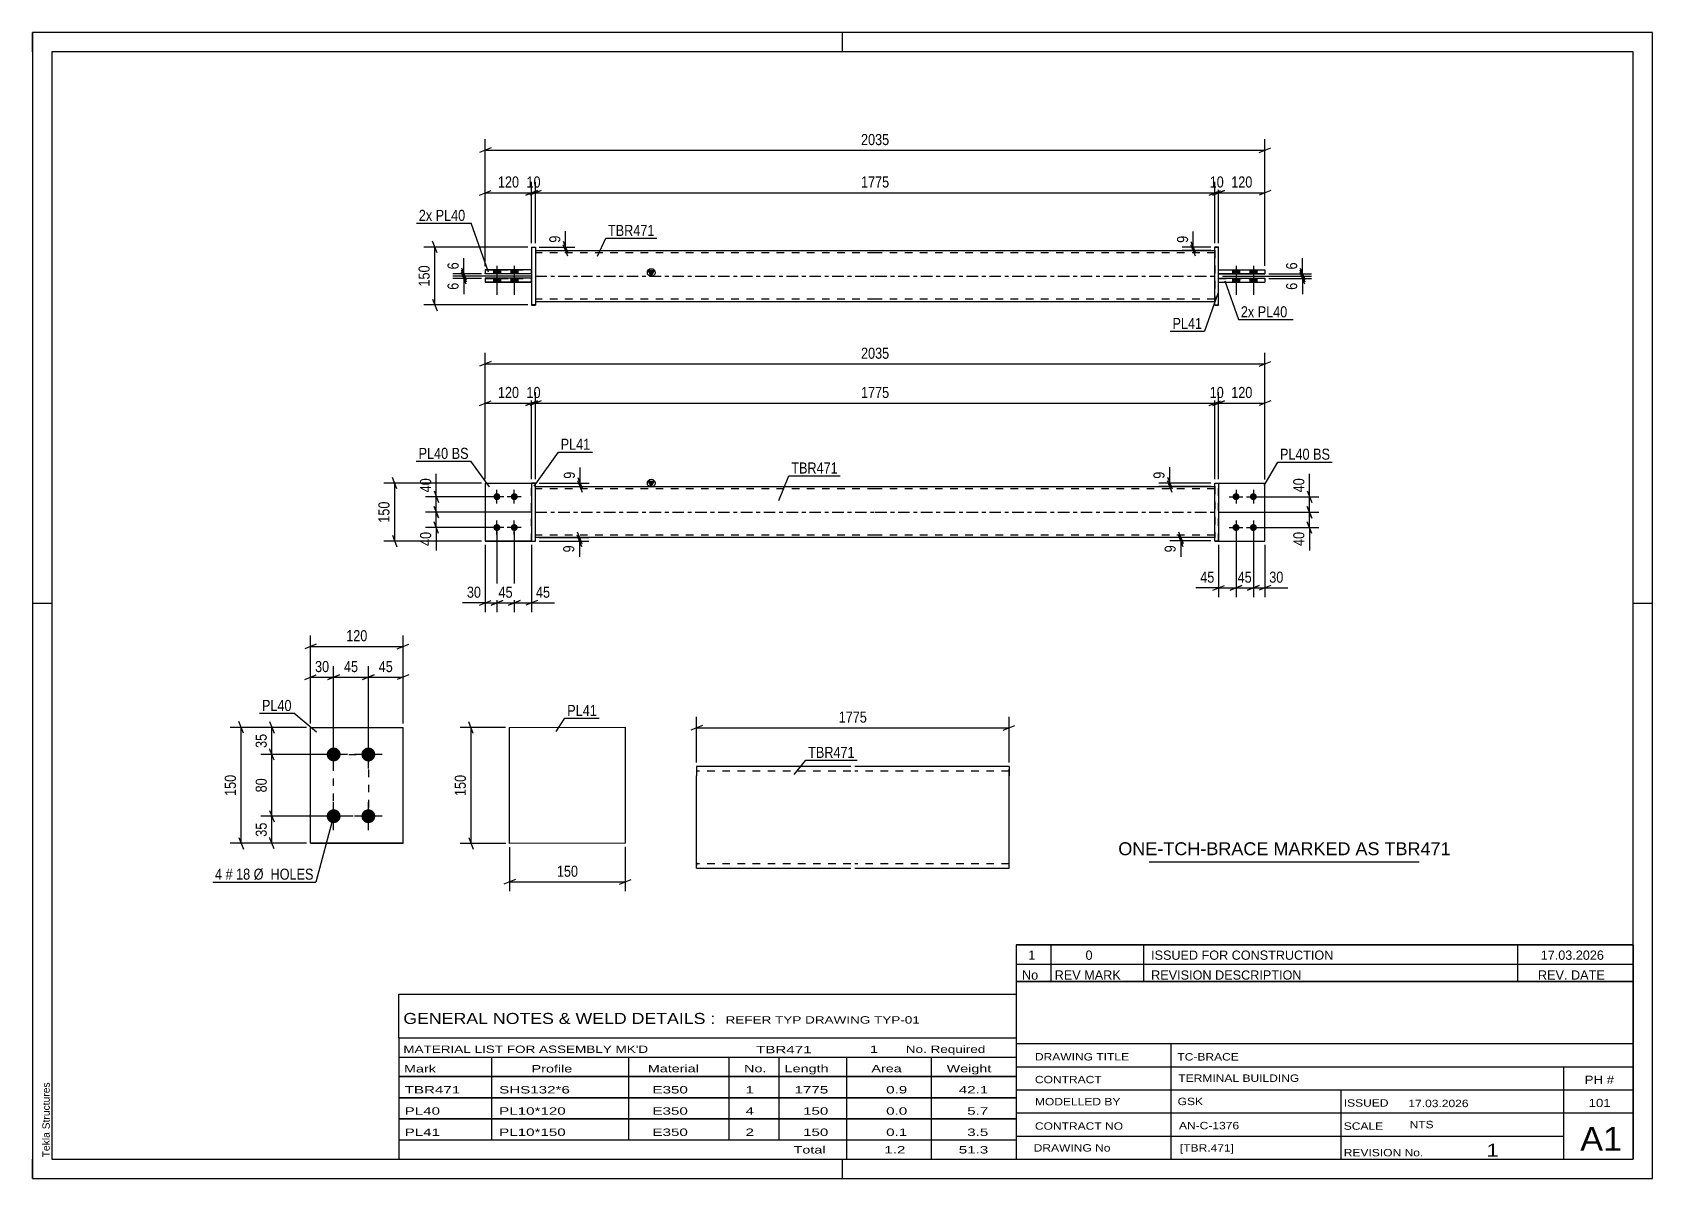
# Paper-space layout 'Layout1' of a CAD drawing. Header units: millimetres. Extents: x 0 to 420, y 0 to 297.
# The model-space entities are those that its viewports show. They can reach past a viewport. Long polylines and large blocks are cut down to what shows.
import ezdxf

# ---------------------------------------------------------------- set-up
doc = ezdxf.new("R2010")
doc.units = ezdxf.units.MM
doc.linetypes.add('DXK_LINE_DOT2', pattern=[3.9198, 1.9599, -1.9599])
doc.linetypes.add('DXK_LINE_DOT3', pattern=[5.9187, 2.979, -0.9799, 0.9799, -0.9799])
doc.layers.add('Viewport layer', color=7, linetype='Continuous', plot=False)
doc.styles.add('Arial', font='ARIAL.TTF', dxfattribs={"height": 0.2})
doc.styles.add('Arial Narrow', font='ARIALN.TTF', dxfattribs={"height": 0.2})

# ---------------------------------------------------------------- blocks, each defined once
blk = doc.blocks.new('Unknown-581591533-1127')
at = {"color": 5, "linetype": 'Continuous'}
for p, q in [((420, 297), (0, 297)), ((0, 297), (0, 0)), ((0, 292), (0, 297)), ((210, 292), (210, 297)), ((420, 0), (420, 297)), ((415, 292), (5, 292)), ((5, 292), (5, 5)), ((415, 5), (415, 292)), ((5, 149), (0, 149)), ((420, 149), (415, 149)), ((0, 0), (0, 5)), ((5, 5), (415, 5)), ((210, 0), (210, 5)), ((0, 0), (420, 0))]:
    blk.add_line(p, q, dxfattribs=at)
at = {"color": 174, "linetype": 'Continuous', "style": 'Arial'}
blk.add_text('Tekla Structures', height=1.9102, rotation=90, dxfattribs=at).set_placement((4.5, 5.5))
blk = doc.blocks.new('Part-581591533-1367 - 1364')
at = {"color": 2, "linetype": 'Continuous'}
for p, q in [((306.51, 180.23), (307.51, 180.23)), ((306.51, 165.23), (306.51, 180.23)), ((307.51, 180.23), (307.51, 165.17)), ((306.51, 165.23), (306.51, 165.17)), ((306.51, 165.17), (306.51, 165.23)), ((306.51, 165.23), (307.51, 165.23)), ((306.51, 165.17), (307.51, 165.17))]:
    blk.add_line(p, q, dxfattribs=at)
at = {"color": 7, "linetype": 'DXK_LINE_DOT2'}
blk.add_line((306.51, 180.17), (307.51, 180.17), dxfattribs=at)
blk = doc.blocks.new('Part-581591533-1420 - 1364')
at = {"color": 7, "linetype": 'DXK_LINE_DOT2'}
for p, q in [((117.41, 180.2), (129.41, 180.2)), ((117.41, 180.2), (129.41, 180.2)), ((117.41, 180.2), (117.41, 165.2)), ((129.41, 180.2), (129.41, 180.2)), ((129.41, 165.2), (129.41, 180.2)), ((117.41, 165.2), (117.41, 165.2))]:
    blk.add_line(p, q, dxfattribs=at)
at = {"color": 2, "linetype": 'Continuous'}
for p, q in [((117.41, 165.2), (129.41, 165.2)), ((129.41, 165.2), (117.41, 165.2)), ((117.41, 165.2), (117.41, 165.2)), ((129.41, 165.2), (129.41, 165.2))]:
    blk.add_line(p, q, dxfattribs=at)
blk = doc.blocks.new('Bolt-581591533-1378 - 1364')
at = {"linetype": 'Continuous'}
for points in [[(120.41, 175.8), (120.22, 175.82), (120.04, 175.88), (119.88, 175.97), (119.74, 176.1), (119.63, 176.25), (119.55, 176.42), (119.51, 176.61), (119.51, 176.8), (119.55, 176.98), (119.63, 177.15), (119.74, 177.3), (119.88, 177.43), (120.04, 177.52), (120.22, 177.58), (120.41, 177.6), (120.6, 177.58), (120.77, 177.52), (120.94, 177.43), (121.08, 177.3), (121.19, 177.15), (121.26, 176.98), (121.3, 176.8), (121.3, 176.61), (121.26, 176.42), (121.19, 176.25), (121.08, 176.1), (120.94, 175.97), (120.77, 175.88), (120.6, 175.82)], [(124.91, 175.8), (124.72, 175.82), (124.54, 175.88), (124.38, 175.97), (124.24, 176.1), (124.13, 176.25), (124.05, 176.42), (124.01, 176.61), (124.01, 176.8), (124.05, 176.98), (124.13, 177.15), (124.24, 177.3), (124.38, 177.43), (124.54, 177.52), (124.72, 177.58), (124.91, 177.6), (125.1, 177.58), (125.27, 177.52), (125.44, 177.43), (125.58, 177.3), (125.69, 177.15), (125.76, 176.98), (125.8, 176.8), (125.8, 176.61), (125.76, 176.42), (125.69, 176.25), (125.58, 176.1), (125.44, 175.97), (125.27, 175.88), (125.1, 175.82)], [(120.41, 167.8), (120.22, 167.82), (120.04, 167.88), (119.88, 167.97), (119.74, 168.1), (119.63, 168.25), (119.55, 168.42), (119.51, 168.61), (119.51, 168.8), (119.55, 168.98), (119.63, 169.15), (119.74, 169.3), (119.88, 169.43), (120.04, 169.52), (120.22, 169.58), (120.41, 169.6), (120.6, 169.58), (120.77, 169.52), (120.94, 169.43), (121.08, 169.3), (121.19, 169.15), (121.26, 168.98), (121.3, 168.8), (121.3, 168.61), (121.26, 168.42), (121.19, 168.25), (121.08, 168.1), (120.94, 167.97), (120.77, 167.88), (120.6, 167.82)], [(124.91, 167.8), (124.72, 167.82), (124.54, 167.88), (124.38, 167.97), (124.24, 168.1), (124.13, 168.25), (124.05, 168.42), (124.01, 168.61), (124.01, 168.8), (124.05, 168.98), (124.13, 169.15), (124.24, 169.3), (124.38, 169.43), (124.54, 169.52), (124.72, 169.58), (124.91, 169.6), (125.1, 169.58), (125.27, 169.52), (125.44, 169.43), (125.58, 169.3), (125.69, 169.15), (125.76, 168.98), (125.8, 168.8), (125.8, 168.61), (125.76, 168.42), (125.69, 168.25), (125.58, 168.1), (125.44, 167.97), (125.27, 167.88), (125.1, 167.82)]]:
    blk.add_hatch(color=1, dxfattribs=at).paths.add_polyline_path(points)
at = {"color": 1, "linetype": 'Continuous'}
for p, q in [((122.21, 176.7), (118.61, 176.7)), ((120.41, 174.9), (120.41, 178.5)), ((126.71, 176.7), (123.11, 176.7)), ((124.91, 174.9), (124.91, 178.5)), ((122.21, 168.7), (118.61, 168.7)), ((120.41, 166.9), (120.41, 170.5)), ((126.71, 168.7), (123.11, 168.7)), ((124.91, 166.9), (124.91, 170.5))]:
    blk.add_line(p, q, dxfattribs=at)
blk = doc.blocks.new('Bolt-581591533-1379 - 1364')
at = {"linetype": 'Continuous'}
for points in [[(312.01, 177.61), (312.2, 177.59), (312.37, 177.53), (312.54, 177.43), (312.68, 177.31), (312.79, 177.16), (312.86, 176.98), (312.9, 176.8), (312.9, 176.61), (312.86, 176.43), (312.79, 176.26), (312.68, 176.1), (312.54, 175.98), (312.37, 175.88), (312.2, 175.82), (312.01, 175.81), (311.82, 175.82), (311.64, 175.88), (311.48, 175.98), (311.34, 176.1), (311.23, 176.26), (311.15, 176.43), (311.11, 176.61), (311.11, 176.8), (311.15, 176.98), (311.23, 177.16), (311.34, 177.31), (311.48, 177.43), (311.64, 177.53), (311.82, 177.59)], [(316.51, 177.61), (316.7, 177.59), (316.87, 177.53), (317.04, 177.43), (317.18, 177.31), (317.29, 177.16), (317.36, 176.98), (317.4, 176.8), (317.4, 176.61), (317.36, 176.43), (317.29, 176.26), (317.18, 176.1), (317.04, 175.98), (316.87, 175.88), (316.7, 175.82), (316.51, 175.81), (316.32, 175.82), (316.14, 175.88), (315.98, 175.98), (315.84, 176.1), (315.73, 176.26), (315.65, 176.43), (315.61, 176.61), (315.61, 176.8), (315.65, 176.98), (315.73, 177.16), (315.84, 177.31), (315.98, 177.43), (316.14, 177.53), (316.32, 177.59)], [(312.01, 169.61), (312.2, 169.59), (312.37, 169.53), (312.54, 169.43), (312.68, 169.31), (312.79, 169.16), (312.86, 168.98), (312.9, 168.8), (312.9, 168.61), (312.86, 168.43), (312.79, 168.26), (312.68, 168.1), (312.54, 167.98), (312.37, 167.88), (312.2, 167.82), (312.01, 167.81), (311.82, 167.82), (311.64, 167.88), (311.48, 167.98), (311.34, 168.1), (311.23, 168.26), (311.15, 168.43), (311.11, 168.61), (311.11, 168.8), (311.15, 168.98), (311.23, 169.16), (311.34, 169.31), (311.48, 169.43), (311.64, 169.53), (311.82, 169.59)], [(316.51, 169.61), (316.7, 169.59), (316.87, 169.53), (317.04, 169.43), (317.18, 169.31), (317.29, 169.16), (317.36, 168.98), (317.4, 168.8), (317.4, 168.61), (317.36, 168.43), (317.29, 168.26), (317.18, 168.1), (317.04, 167.98), (316.87, 167.88), (316.7, 167.82), (316.51, 167.81), (316.32, 167.82), (316.14, 167.88), (315.98, 167.98), (315.84, 168.1), (315.73, 168.26), (315.65, 168.43), (315.61, 168.61), (315.61, 168.8), (315.65, 168.98), (315.73, 169.16), (315.84, 169.31), (315.98, 169.43), (316.14, 169.53), (316.32, 169.59)]]:
    blk.add_hatch(color=1, dxfattribs=at).paths.add_polyline_path(points)
at = {"color": 1, "linetype": 'Continuous'}
for p, q in [((310.21, 176.7), (313.81, 176.7)), ((312.01, 178.5), (312.01, 174.9)), ((314.71, 176.7), (318.31, 176.7)), ((316.51, 178.5), (316.51, 174.9)), ((310.21, 168.7), (313.81, 168.7)), ((312.01, 170.5), (312.01, 166.9)), ((314.71, 168.7), (318.31, 168.7)), ((316.51, 170.5), (316.51, 166.9))]:
    blk.add_line(p, q, dxfattribs=at)
blk = doc.blocks.new('Part-581591533-1405 - 1364')
at = {"color": 2, "linetype": 'Continuous'}
for p, q in [((130.41, 180.21), (129.41, 180.21)), ((129.41, 180.21), (129.41, 165.18)), ((130.41, 165.18), (130.41, 180.21)), ((129.41, 165.21), (130.41, 165.21)), ((129.41, 165.18), (130.41, 165.18)), ((130.41, 165.21), (130.41, 165.18))]:
    blk.add_line(p, q, dxfattribs=at)
at = {"color": 7, "linetype": 'DXK_LINE_DOT2'}
blk.add_line((129.41, 180.18), (130.41, 180.18), dxfattribs=at)
blk = doc.blocks.new('Part-581591533-1425 - 1364')
at = {"color": 2, "linetype": 'Continuous'}
for p, q in [((117.41, 180.2), (129.41, 180.2)), ((117.41, 180.2), (117.41, 165.2)), ((117.41, 165.2), (129.41, 165.2)), ((129.41, 165.2), (117.41, 165.2)), ((129.41, 165.2), (129.41, 165.21))]:
    blk.add_line(p, q, dxfattribs=at)
at = {"color": 7, "linetype": 'DXK_LINE_DOT2'}
for p, q in [((117.41, 180.2), (129.41, 180.2)), ((129.41, 180.2), (129.41, 180.2)), ((129.41, 180.2), (129.41, 165.2)), ((117.41, 165.2), (117.41, 165.2)), ((117.41, 165.2), (117.41, 165.2))]:
    blk.add_line(p, q, dxfattribs=at)
blk = doc.blocks.new('Part-581591533-1440 - 1364')
at = {"linetype": 'Continuous'}
blk.add_hatch(color=2, dxfattribs=at).paths.add_polyline_path([(160.41, 179.3), (159.61, 180.7), (161.21, 180.7)])
at = {"color": 2, "linetype": 'Continuous'}
for p, q in [((160.41, 179.3), (159.61, 180.7)), ((159.61, 180.7), (161.21, 180.7)), ((161.21, 180.7), (160.41, 179.3)), ((130.41, 179.3), (218.41, 179.3)), ((218.51, 179.3), (306.51, 179.3)), ((218.41, 166.1), (130.41, 166.1)), ((306.51, 166.1), (218.51, 166.1))]:
    blk.add_line(p, q, dxfattribs=at)
at = {"color": 7, "linetype": 'DXK_LINE_DOT2'}
for p, q in [((130.41, 166.1), (130.41, 179.3)), ((218.41, 178.7), (130.41, 178.7)), ((306.51, 178.7), (218.51, 178.7)), ((306.51, 179.3), (306.51, 166.1)), ((218.41, 166.7), (130.41, 166.7)), ((306.51, 166.7), (218.51, 166.7))]:
    blk.add_line(p, q, dxfattribs=at)
at = {"color": 7, "linetype": 'DXK_LINE_DOT3'}
for p, q in [((130.41, 172.7), (218.41, 172.7)), ((218.51, 172.7), (306.51, 172.7))]:
    blk.add_line(p, q, dxfattribs=at)
at = {"color": 2, "linetype": 'Continuous'}
blk.add_circle((160.41, 180.2), 1, dxfattribs=at)
blk = doc.blocks.new('Part-581591533-1445 - 1364')
at = {"color": 2, "linetype": 'Continuous'}
for p, q in [((307.51, 180.21), (319.51, 180.21)), ((319.51, 165.2), (319.51, 180.21)), ((307.51, 165.21), (307.51, 165.23)), ((307.51, 165.2), (307.51, 165.21)), ((307.51, 165.21), (307.51, 165.2)), ((307.51, 165.21), (319.51, 165.21)), ((307.51, 165.2), (319.51, 165.2))]:
    blk.add_line(p, q, dxfattribs=at)
at = {"color": 7, "linetype": 'DXK_LINE_DOT2'}
for p, q in [((307.51, 180.21), (307.51, 165.21)), ((307.51, 180.2), (319.51, 180.2)), ((319.51, 180.21), (319.51, 180.2))]:
    blk.add_line(p, q, dxfattribs=at)
blk = doc.blocks.new('Part-581591533-1450 - 1364')
at = {"color": 7, "linetype": 'DXK_LINE_DOT2'}
for p, q in [((307.51, 165.2), (307.51, 180.2)), ((307.51, 180.2), (319.51, 180.2)), ((307.51, 180.19), (319.51, 180.19)), ((319.51, 180.2), (319.51, 180.19)), ((319.51, 165.2), (319.51, 180.2))]:
    blk.add_line(p, q, dxfattribs=at)
at = {"color": 2, "linetype": 'Continuous'}
for p, q in [((307.51, 165.2), (307.51, 165.21)), ((307.51, 165.19), (307.51, 165.2)), ((307.51, 165.19), (307.51, 165.2)), ((307.51, 165.2), (319.51, 165.2)), ((307.51, 165.19), (319.51, 165.19)), ((319.51, 165.21), (319.51, 165.2)), ((319.51, 165.2), (319.51, 165.19)), ((319.51, 165.19), (319.51, 165.2))]:
    blk.add_line(p, q, dxfattribs=at)
blk = doc.blocks.new('Part-581591533-1793 - 1767')
at = {"color": 2, "linetype": 'Continuous'}
for p, q in [((129.41, 233.29), (117.41, 233.29)), ((117.41, 233.29), (117.41, 232.29)), ((117.41, 232.29), (129.41, 232.29)), ((117.41, 232.26), (117.41, 232.29)), ((117.41, 232.29), (117.41, 232.26)), ((129.41, 232.26), (117.41, 232.26)), ((129.41, 232.29), (129.41, 233.29))]:
    blk.add_line(p, q, dxfattribs=at)
at = {"color": 7, "linetype": 'DXK_LINE_DOT2'}
for p, q in [((117.41, 233.26), (129.41, 233.26)), ((129.41, 232.29), (129.41, 232.26)), ((129.41, 232.26), (129.41, 232.29))]:
    blk.add_line(p, q, dxfattribs=at)
blk = doc.blocks.new('Part-581591533-1778 - 1767')
at = {"color": 2, "linetype": 'Continuous'}
for p, q in [((307.51, 233.31), (319.51, 233.31)), ((307.51, 232.31), (307.51, 233.31)), ((307.51, 232.31), (319.51, 232.31)), ((307.51, 232.25), (319.51, 232.25)), ((319.51, 233.31), (319.51, 232.25))]:
    blk.add_line(p, q, dxfattribs=at)
at = {"color": 7, "linetype": 'DXK_LINE_DOT2'}
for p, q in [((307.51, 233.25), (319.51, 233.25)), ((307.51, 232.25), (307.51, 232.31))]:
    blk.add_line(p, q, dxfattribs=at)
blk = doc.blocks.new('Part-581591533-1798 - 1767')
at = {"color": 2, "linetype": 'Continuous'}
for p, q in [((129.41, 235.49), (117.41, 235.49)), ((117.41, 235.49), (117.41, 234.49)), ((129.41, 234.49), (129.41, 235.49)), ((117.41, 234.49), (129.41, 234.49)), ((117.41, 234.46), (117.41, 234.49)), ((117.41, 234.49), (117.41, 234.46)), ((129.41, 234.46), (117.41, 234.46))]:
    blk.add_line(p, q, dxfattribs=at)
at = {"color": 7, "linetype": 'DXK_LINE_DOT2'}
for p, q in [((117.41, 235.46), (129.41, 235.46)), ((129.41, 234.46), (129.41, 234.49)), ((129.41, 234.49), (129.41, 234.46))]:
    blk.add_line(p, q, dxfattribs=at)
blk = doc.blocks.new('Part-581591533-1773 - 1767')
at = {"linetype": 'Continuous'}
blk.add_hatch(color=2, dxfattribs=at).paths.add_polyline_path([(160.41, 233.88), (159.61, 235.28), (161.21, 235.28)])
at = {"color": 2, "linetype": 'Continuous'}
for p, q in [((130.41, 240.48), (218.41, 240.48)), ((218.51, 240.48), (306.51, 240.48)), ((160.41, 233.88), (159.61, 235.28)), ((159.61, 235.28), (161.21, 235.28)), ((161.21, 235.28), (160.41, 233.88)), ((130.41, 227.28), (218.41, 227.28)), ((218.51, 227.28), (306.51, 227.28))]:
    blk.add_line(p, q, dxfattribs=at)
at = {"color": 7, "linetype": 'DXK_LINE_DOT2'}
for p, q in [((130.41, 240.48), (130.41, 227.28)), ((218.41, 239.88), (130.41, 239.88)), ((306.51, 239.88), (218.51, 239.88)), ((306.51, 240.48), (306.51, 227.28)), ((218.41, 227.88), (130.41, 227.88)), ((306.51, 227.88), (218.51, 227.88))]:
    blk.add_line(p, q, dxfattribs=at)
at = {"color": 7, "linetype": 'DXK_LINE_DOT3'}
for p, q in [((130.41, 233.88), (218.41, 233.88)), ((218.51, 233.88), (306.51, 233.88))]:
    blk.add_line(p, q, dxfattribs=at)
at = {"color": 2, "linetype": 'Continuous'}
blk.add_circle((160.41, 234.78), 1, dxfattribs=at)
blk = doc.blocks.new('Part-581591533-1783 - 1767')
at = {"color": 2, "linetype": 'Continuous'}
for p, q in [((307.51, 235.51), (319.51, 235.51)), ((307.51, 234.51), (307.51, 235.51)), ((319.51, 235.51), (319.51, 234.45)), ((307.51, 234.51), (319.51, 234.51)), ((307.51, 234.45), (319.51, 234.45))]:
    blk.add_line(p, q, dxfattribs=at)
at = {"color": 7, "linetype": 'DXK_LINE_DOT2'}
for p, q in [((307.51, 235.45), (319.51, 235.45)), ((307.51, 234.45), (307.51, 234.51))]:
    blk.add_line(p, q, dxfattribs=at)
blk = doc.blocks.new('Part-581591533-1799 - 1767')
at = {"color": 2, "linetype": 'Continuous'}
for p, q in [((129.41, 241.39), (130.41, 241.39)), ((129.41, 241.39), (129.41, 226.39)), ((130.41, 241.39), (130.41, 226.36)), ((130.41, 226.39), (129.41, 226.39)), ((129.41, 226.39), (129.41, 226.36)), ((129.41, 226.39), (129.41, 226.36)), ((129.41, 226.36), (130.41, 226.36))]:
    blk.add_line(p, q, dxfattribs=at)
at = {"color": 7, "linetype": 'DXK_LINE_DOT2'}
for p, q in [((129.41, 241.36), (130.41, 241.36)), ((130.41, 241.36), (130.41, 241.39))]:
    blk.add_line(p, q, dxfattribs=at)
blk = doc.blocks.new('Part-581591533-1788 - 1767')
at = {"color": 2, "linetype": 'Continuous'}
for p, q in [((306.51, 226.41), (306.51, 241.41)), ((306.51, 241.41), (307.51, 241.41)), ((307.51, 226.41), (307.51, 241.41)), ((306.51, 226.41), (307.51, 226.41)), ((306.51, 226.41), (306.51, 226.35)), ((306.51, 226.35), (306.51, 226.41)), ((306.51, 226.35), (307.51, 226.35)), ((307.51, 226.35), (307.51, 226.41)), ((307.51, 226.41), (307.51, 226.35))]:
    blk.add_line(p, q, dxfattribs=at)
at = {"color": 7, "linetype": 'DXK_LINE_DOT2'}
for q in [(306.51, 241.41), (307.51, 241.35)]:
    blk.add_line((306.51, 241.35), q, dxfattribs=at)
blk = doc.blocks.new('Bolt-581591533-1800 - 1767')
at = {"linetype": 'Continuous'}
for points in [[(312.91, 235.49), (311.11, 235.49), (311.11, 234.49), (312.91, 234.49)], [(312.91, 235.46), (311.11, 235.46), (311.11, 234.46), (312.91, 234.46)], [(317.41, 235.49), (315.61, 235.49), (315.61, 234.49), (317.41, 234.49)], [(317.41, 235.46), (315.61, 235.46), (315.61, 234.46), (317.41, 234.46)], [(312.91, 233.29), (311.11, 233.29), (311.11, 232.29), (312.91, 232.29)], [(312.91, 233.26), (311.11, 233.26), (311.11, 232.26), (312.91, 232.26)], [(317.41, 233.29), (315.61, 233.29), (315.61, 232.29), (317.41, 232.29)], [(317.41, 233.26), (315.61, 233.26), (315.61, 232.26), (317.41, 232.26)]]:
    blk.add_hatch(color=1, dxfattribs=at).paths.add_polyline_path(points)
at = {"color": 1, "linetype": 'Continuous'}
for p, q in [((311.11, 235.49), (311.11, 234.49)), ((311.11, 235.46), (311.11, 234.46)), ((312.01, 236.49), (312.01, 228.99)), ((312.01, 236.46), (312.01, 228.96)), ((312.91, 235.49), (312.91, 234.49)), ((312.91, 235.46), (312.91, 234.46)), ((315.61, 235.49), (315.61, 234.49)), ((315.61, 235.46), (315.61, 234.46)), ((316.51, 236.49), (316.51, 228.99)), ((316.51, 236.46), (316.51, 228.96)), ((317.41, 235.49), (317.41, 234.49)), ((317.41, 235.46), (317.41, 234.46)), ((311.11, 233.29), (311.11, 232.29)), ((311.11, 233.26), (311.11, 232.26)), ((312.91, 233.29), (312.91, 232.29)), ((312.91, 233.26), (312.91, 232.26)), ((315.61, 233.29), (315.61, 232.29)), ((315.61, 233.26), (315.61, 232.26)), ((317.41, 233.29), (317.41, 232.29)), ((317.41, 233.26), (317.41, 232.26))]:
    blk.add_line(p, q, dxfattribs=at)
blk = doc.blocks.new('Bolt-581591533-1801 - 1767')
at = {"linetype": 'Continuous'}
for points in [[(119.51, 234.49), (121.31, 234.49), (121.31, 235.49), (119.51, 235.49)], [(119.51, 234.47), (121.31, 234.47), (121.31, 235.47), (119.51, 235.47)], [(124.01, 234.49), (125.81, 234.49), (125.81, 235.49), (124.01, 235.49)], [(124.01, 234.47), (125.81, 234.47), (125.81, 235.47), (124.01, 235.47)], [(119.51, 232.29), (121.31, 232.29), (121.31, 233.29), (119.51, 233.29)], [(119.51, 232.27), (121.31, 232.27), (121.31, 233.27), (119.51, 233.27)], [(124.01, 232.29), (125.81, 232.29), (125.81, 233.29), (124.01, 233.29)], [(124.01, 232.27), (125.81, 232.27), (125.81, 233.27), (124.01, 233.27)]]:
    blk.add_hatch(color=1, dxfattribs=at).paths.add_polyline_path(points)
at = {"color": 1, "linetype": 'Continuous'}
for p, q in [((119.51, 235.49), (119.51, 234.49)), ((119.51, 235.47), (119.51, 234.47)), ((120.41, 236.49), (120.41, 228.99)), ((120.41, 236.47), (120.41, 228.97)), ((121.31, 235.49), (121.31, 234.49)), ((121.31, 235.47), (121.31, 234.47)), ((124.01, 235.49), (124.01, 234.49)), ((124.01, 235.47), (124.01, 234.47)), ((124.91, 236.49), (124.91, 228.99)), ((124.91, 236.47), (124.91, 228.97)), ((125.81, 235.49), (125.81, 234.49)), ((125.81, 235.47), (125.81, 234.47)), ((119.51, 233.29), (119.51, 232.29)), ((119.51, 233.27), (119.51, 232.27)), ((121.31, 233.29), (121.31, 232.29)), ((121.31, 233.27), (121.31, 232.27)), ((124.01, 233.29), (124.01, 232.29)), ((124.01, 233.27), (124.01, 232.27)), ((125.81, 233.29), (125.81, 232.29)), ((125.81, 233.27), (125.81, 232.27))]:
    blk.add_line(p, q, dxfattribs=at)
blk = doc.blocks.new('Bolt-581591533-2103 - 2040')
at = {"linetype": 'Continuous'}
for points in [[(78.09, 108.1), (77.72, 108.14), (77.36, 108.25), (77.04, 108.44), (76.76, 108.69), (76.53, 109), (76.38, 109.34), (76.3, 109.71), (76.3, 110.09), (76.38, 110.46), (76.53, 110.8), (76.76, 111.1), (77.04, 111.36), (77.36, 111.54), (77.72, 111.66), (78.09, 111.7), (78.47, 111.66), (78.83, 111.54), (79.15, 111.36), (79.43, 111.1), (79.65, 110.8), (79.81, 110.46), (79.88, 110.09), (79.88, 109.71), (79.81, 109.34), (79.65, 109), (79.43, 108.69), (79.15, 108.44), (78.83, 108.25), (78.47, 108.14)], [(87.09, 108.1), (86.72, 108.14), (86.36, 108.25), (86.04, 108.44), (85.76, 108.69), (85.53, 109), (85.38, 109.34), (85.3, 109.71), (85.3, 110.09), (85.38, 110.46), (85.53, 110.8), (85.76, 111.1), (86.04, 111.36), (86.36, 111.54), (86.72, 111.66), (87.09, 111.7), (87.47, 111.66), (87.83, 111.54), (88.15, 111.36), (88.43, 111.1), (88.65, 110.8), (88.81, 110.46), (88.88, 110.09), (88.88, 109.71), (88.81, 109.34), (88.65, 109), (88.43, 108.69), (88.15, 108.44), (87.83, 108.25), (87.47, 108.14)], [(78.09, 92.1), (77.72, 92.14), (77.36, 92.25), (77.04, 92.44), (76.76, 92.69), (76.53, 93), (76.38, 93.34), (76.3, 93.71), (76.3, 94.09), (76.38, 94.46), (76.53, 94.8), (76.76, 95.1), (77.04, 95.36), (77.36, 95.54), (77.72, 95.66), (78.09, 95.7), (78.47, 95.66), (78.83, 95.54), (79.15, 95.36), (79.43, 95.1), (79.65, 94.8), (79.81, 94.46), (79.88, 94.09), (79.88, 93.71), (79.81, 93.34), (79.65, 93), (79.43, 92.69), (79.15, 92.44), (78.83, 92.25), (78.47, 92.14)], [(87.09, 92.1), (86.72, 92.14), (86.36, 92.25), (86.04, 92.44), (85.76, 92.69), (85.53, 93), (85.38, 93.34), (85.3, 93.71), (85.3, 94.09), (85.38, 94.46), (85.53, 94.8), (85.76, 95.1), (86.04, 95.36), (86.36, 95.54), (86.72, 95.66), (87.09, 95.7), (87.47, 95.66), (87.83, 95.54), (88.15, 95.36), (88.43, 95.1), (88.65, 94.8), (88.81, 94.46), (88.88, 94.09), (88.88, 93.71), (88.81, 93.34), (88.65, 93), (88.43, 92.69), (88.15, 92.44), (87.83, 92.25), (87.47, 92.14)]]:
    blk.add_hatch(color=1, dxfattribs=at).paths.add_polyline_path(points)
at = {"color": 1, "linetype": 'Continuous'}
for p, q in [((78.09, 106.3), (78.09, 113.5)), ((87.09, 106.3), (87.09, 113.5)), ((81.69, 109.9), (74.49, 109.9)), ((90.69, 109.9), (83.49, 109.9)), ((78.09, 90.3), (78.09, 97.5)), ((87.09, 90.3), (87.09, 97.5)), ((81.69, 93.9), (74.49, 93.9)), ((90.69, 93.9), (83.49, 93.9))]:
    blk.add_line(p, q, dxfattribs=at)
blk = doc.blocks.new('Part-581591533-2108 - 2040')
at = {"color": 2, "linetype": 'Continuous'}
for p, q in [((72.09, 116.9), (96.09, 116.9)), ((72.09, 86.9), (72.09, 116.9)), ((96.09, 86.9), (96.09, 116.9)), ((72.09, 86.9), (96.09, 86.9)), ((96.09, 86.9), (72.09, 86.9))]:
    blk.add_line(p, q, dxfattribs=at)
at = {"color": 7, "linetype": 'DXK_LINE_DOT2'}
for p, q in [((72.09, 116.9), (96.09, 116.9)), ((96.09, 116.9), (96.09, 116.9)), ((72.09, 86.9), (72.09, 86.9)), ((72.09, 86.9), (72.09, 86.9)), ((96.09, 86.9), (96.09, 86.9)), ((96.09, 86.9), (96.09, 86.9))]:
    blk.add_line(p, q, dxfattribs=at)
blk = doc.blocks.new('Part-581591533-2231 - 2225')
at = {"color": 2, "linetype": 'Continuous'}
for p, q in [((123.65, 116.87), (153.65, 116.93)), ((123.7, 86.87), (123.65, 116.87)), ((153.65, 116.93), (153.7, 86.93)), ((153.7, 86.93), (123.7, 86.87))]:
    blk.add_line(p, q, dxfattribs=at)
blk = doc.blocks.new('Part-581591533-2256 - 2248')
at = {"color": 2, "linetype": 'Continuous'}
for p, q in [((172.17, 106.8), (172.17, 104.4)), ((212.17, 106.8), (172.17, 106.8)), ((253.17, 106.8), (213.17, 106.8)), ((253.17, 106.8), (253.17, 106.61)), ((253.17, 106.61), (253.17, 104.4)), ((172.17, 81.88), (172.17, 104.4)), ((253.17, 80.4), (253.17, 104.4)), ((172.17, 80.58), (172.17, 81.88)), ((172.17, 80.4), (172.17, 80.58)), ((172.17, 80.4), (212.17, 80.4)), ((213.17, 80.4), (253.17, 80.4))]:
    blk.add_line(p, q, dxfattribs=at)
at = {"color": 7, "linetype": 'DXK_LINE_DOT2'}
for p, q in [((212.17, 105.6), (172.17, 105.6)), ((253.17, 105.6), (213.17, 105.6)), ((253.17, 104.4), (253.17, 106.09)), ((172.17, 81.88), (172.17, 81.1)), ((172.17, 81.6), (172.17, 81.69)), ((212.17, 81.6), (172.17, 81.6)), ((253.17, 81.6), (213.17, 81.6)), ((253.17, 81.6), (253.17, 81.69))]:
    blk.add_line(p, q, dxfattribs=at)
blk = doc.blocks.new('Rectangle-581591533-2210 - 2040')
at = {"color": 1, "linetype": 'DXK_LINE_DOT2'}
blk.add_lwpolyline([(78.09, 109.9), (87.09, 109.9), (87.09, 93.9), (78.09, 93.9), (78.09, 109.9)], close=True, dxfattribs=at)
blk = doc.blocks.new('StraightDimension-581591533-1609 - 1364')
at = {"color": 7, "linetype": 'Continuous'}
for p, q in [((129.41, 172.68), (101.86, 172.68)), ((104.11, 174.18), (105.31, 171.18)), ((104.71, 168.7), (104.71, 172.68)), ((119.41, 168.7), (101.86, 168.7)), ((105.31, 167.2), (104.11, 170.2))]:
    blk.add_line(p, q, dxfattribs=at)
at = {"color": 0}
blk.add_wipeout([(103.96, 168.17), (99.76, 168.17), (99.76, 163.32), (103.96, 163.32)], dxfattribs=at)
at = {"color": 7, "linetype": 'Continuous'}
blk.add_line((104.71, 168.7), (104.71, 162.79), dxfattribs=at)
blk.add_line((104.71, 168.7), (104.71, 162.79), dxfattribs=at)
at = {"color": 3, "style": 'Arial Narrow'}
blk.add_text('40', height=2.863, rotation=90.0002, dxfattribs=at).set_placement((103.36, 163.92))
blk = doc.blocks.new('StraightDimension-581591533-1665 - 1364')
at = {"color": 7, "linetype": 'Continuous'}
for p, q in [((312.01, 167.7), (312.01, 150.66)), ((316.51, 167.7), (316.51, 150.66)), ((310.51, 152.46), (313.51, 153.66)), ((312.01, 153.06), (316.51, 153.06)), ((318.01, 153.66), (315.01, 152.46))]:
    blk.add_line(p, q, dxfattribs=at)
at = {"color": 0}
blk.add_wipeout([(316.69, 153.81), (316.69, 158.01), (311.83, 158.01), (311.83, 153.81)], dxfattribs=at)
at = {"color": 3, "style": 'Arial Narrow'}
blk.add_text('45', height=2.863, dxfattribs=at).set_placement((312.43, 154.41))
blk = doc.blocks.new('StraightDimension-581591533-1703 - 1364')
at = {"color": 7, "linetype": 'Continuous'}
for p, q in [((317.51, 176.7), (333.47, 176.7)), ((330.47, 178.2), (331.67, 175.2)), ((331.07, 172.67), (331.07, 176.7)), ((307.51, 172.67), (333.47, 172.67)), ((331.67, 171.17), (330.47, 174.17))]:
    blk.add_line(p, q, dxfattribs=at)
at = {"color": 0}
blk.add_wipeout([(330.32, 182.08), (326.12, 182.08), (326.12, 177.22), (330.32, 177.22)], dxfattribs=at)
at = {"color": 7, "linetype": 'Continuous'}
blk.add_line((331.07, 176.7), (331.07, 182.6), dxfattribs=at)
blk.add_line((331.07, 176.7), (331.07, 182.6), dxfattribs=at)
at = {"color": 3, "style": 'Arial Narrow'}
blk.add_text('40', height=2.863, rotation=90.0002, dxfattribs=at).set_placement((329.72, 177.82))
blk = doc.blocks.new('StraightDimension-581591533-1600 - 1364')
at = {"color": 7, "linetype": 'Continuous'}
for p, q in [((141.37, 181.71), (142.57, 178.71)), ((142.57, 177.8), (141.37, 180.8)), ((131.41, 180.21), (144.37, 180.21)), ((131.41, 179.3), (144.37, 179.3)), ((141.97, 179.3), (141.97, 180.21))]:
    blk.add_line(p, q, dxfattribs=at)
at = {"color": 0}
blk.add_wipeout([(141.22, 183.77), (137.02, 183.77), (137.02, 180.74), (141.22, 180.74)], dxfattribs=at)
at = {"color": 7, "linetype": 'Continuous'}
blk.add_line((141.97, 180.21), (141.97, 184.29), dxfattribs=at)
blk.add_line((141.97, 180.21), (141.97, 184.29), dxfattribs=at)
at = {"color": 3, "style": 'Arial Narrow'}
blk.add_text('9', height=2.86, rotation=90.0002, dxfattribs=at).set_placement((140.62, 181.34))
blk = doc.blocks.new('StraightDimension-581591533-1649 - 1364')
at = {"color": 7, "linetype": 'Continuous'}
for p, q in [((307.51, 164.2), (307.51, 150.66)), ((312.01, 167.7), (312.01, 150.66)), ((306.01, 152.46), (309.01, 153.66)), ((307.51, 153.06), (312.01, 153.06)), ((313.51, 153.66), (310.51, 152.46))]:
    blk.add_line(p, q, dxfattribs=at)
at = {"color": 0}
blk.add_wipeout([(306.98, 153.81), (306.98, 158.01), (302.13, 158.01), (302.13, 153.81)], dxfattribs=at)
at = {"color": 7, "linetype": 'Continuous'}
blk.add_line((307.51, 153.06), (301.6, 153.06), dxfattribs=at)
blk.add_line((307.51, 153.06), (301.6, 153.06), dxfattribs=at)
at = {"color": 3, "style": 'Arial Narrow'}
blk.add_text('45', height=2.863, dxfattribs=at).set_placement((302.73, 154.41))
blk = doc.blocks.new('StraightDimension-581591533-1560 - 1364')
at = {"color": 7, "linetype": 'Continuous'}
for p, q in [((117.41, 164.2), (117.41, 146.77)), ((120.41, 167.7), (120.41, 146.77)), ((115.91, 148.57), (118.91, 149.77)), ((117.41, 149.17), (120.41, 149.17)), ((121.91, 149.77), (118.91, 148.57))]:
    blk.add_line(p, q, dxfattribs=at)
at = {"color": 0}
blk.add_wipeout([(116.88, 149.92), (116.88, 154.12), (112.03, 154.12), (112.03, 149.92)], dxfattribs=at)
at = {"color": 7, "linetype": 'Continuous'}
blk.add_line((117.41, 149.17), (111.5, 149.17), dxfattribs=at)
blk.add_line((117.41, 149.17), (111.5, 149.17), dxfattribs=at)
at = {"color": 3, "style": 'Arial Narrow'}
blk.add_text('30', height=2.863, dxfattribs=at).set_placement((112.63, 150.52))
blk = doc.blocks.new('StraightDimension-581591533-1546 - 1364')
at = {"color": 7, "linetype": 'Continuous'}
for p, q in [((118.91, 211.69), (115.91, 210.49)), ((117.41, 181.2), (117.41, 213.94)), ((117.41, 211.09), (319.51, 211.09)), ((318.01, 210.49), (321.01, 211.69)), ((319.51, 181.19), (319.51, 213.94))]:
    blk.add_line(p, q, dxfattribs=at)
at = {"color": 0}
blk.add_wipeout([(222.72, 211.84), (222.72, 216.04), (214.2, 216.04), (214.2, 211.84)], dxfattribs=at)
at = {"color": 3, "style": 'Arial Narrow'}
blk.add_text('2035', height=2.863, dxfattribs=at).set_placement((214.8, 212.44))
blk = doc.blocks.new('StraightDimension-581591533-1452 - 1364')
at = {"color": 7, "linetype": 'Continuous'}
for p, q in [((117.41, 181.2), (117.41, 203.77)), ((129.41, 181.2), (129.41, 203.77)), ((115.91, 200.32), (118.91, 201.52)), ((117.41, 200.92), (129.41, 200.92)), ((130.91, 201.52), (127.91, 200.32))]:
    blk.add_line(p, q, dxfattribs=at)
at = {"color": 0}
blk.add_wipeout([(126.75, 201.67), (126.75, 205.87), (120.07, 205.87), (120.07, 201.67)], dxfattribs=at)
at = {"color": 3, "style": 'Arial Narrow'}
blk.add_text('120', height=2.863, dxfattribs=at).set_placement((120.67, 202.27))
blk = doc.blocks.new('StraightDimension-581591533-1730 - 1364')
at = {"color": 7, "linetype": 'Continuous'}
for p, q in [((294.22, 181.73), (295.42, 178.73)), ((295.42, 177.8), (294.22, 180.8)), ((305.51, 180.23), (291.97, 180.23)), ((305.51, 179.3), (291.97, 179.3)), ((294.82, 179.3), (294.82, 180.23))]:
    blk.add_line(p, q, dxfattribs=at)
at = {"color": 0}
blk.add_wipeout([(294.07, 183.78), (289.87, 183.78), (289.87, 180.75), (294.07, 180.75)], dxfattribs=at)
at = {"color": 7, "linetype": 'Continuous'}
blk.add_line((294.82, 180.23), (294.82, 184.31), dxfattribs=at)
blk.add_line((294.82, 180.23), (294.82, 184.31), dxfattribs=at)
at = {"color": 3, "style": 'Arial Narrow'}
blk.add_text('9', height=2.86, rotation=90.0002, dxfattribs=at).set_placement((293.47, 181.35))
blk = doc.blocks.new('StraightDimension-581591533-1479 - 1364')
at = {"color": 7, "linetype": 'Continuous'}
for p, q in [((129.41, 181.2), (129.41, 203.77)), ((130.41, 181.21), (130.41, 203.77)), ((127.91, 200.32), (130.91, 201.52)), ((131.91, 201.52), (128.91, 200.32)), ((129.41, 200.92), (130.41, 200.92))]:
    blk.add_line(p, q, dxfattribs=at)
at = {"color": 0}
blk.add_wipeout([(132.34, 201.67), (132.34, 205.87), (127.48, 205.87), (127.48, 201.67)], dxfattribs=at)
at = {"color": 3, "style": 'Arial Narrow'}
blk.add_text('10', height=2.863, dxfattribs=at).set_placement((128.08, 202.27))
blk = doc.blocks.new('StraightDimension-581591533-1577 - 1364')
at = {"color": 7, "linetype": 'Continuous'}
for p, q in [((124.91, 167.7), (124.91, 146.77)), ((129.41, 164.2), (129.41, 146.77)), ((123.41, 148.57), (126.41, 149.77)), ((124.91, 149.17), (129.41, 149.17)), ((130.91, 149.77), (127.91, 148.57))]:
    blk.add_line(p, q, dxfattribs=at)
at = {"color": 0}
blk.add_wipeout([(134.79, 149.92), (134.79, 154.12), (129.93, 154.12), (129.93, 149.92)], dxfattribs=at)
at = {"color": 7, "linetype": 'Continuous'}
blk.add_line((129.41, 149.17), (135.32, 149.17), dxfattribs=at)
blk.add_line((129.41, 149.17), (135.32, 149.17), dxfattribs=at)
at = {"color": 3, "style": 'Arial Narrow'}
blk.add_text('45', height=2.863, dxfattribs=at).set_placement((130.53, 150.52))
blk = doc.blocks.new('StraightDimension-581591533-1496 - 1364')
at = {"color": 7, "linetype": 'Continuous'}
for p, q in [((130.41, 181.21), (130.41, 203.77)), ((306.51, 181.23), (306.51, 203.77)), ((131.91, 201.52), (128.91, 200.32)), ((130.41, 200.92), (306.51, 200.92)), ((305.01, 200.32), (308.01, 201.52))]:
    blk.add_line(p, q, dxfattribs=at)
at = {"color": 0}
blk.add_wipeout([(222.72, 201.67), (222.72, 205.87), (214.2, 205.87), (214.2, 201.67)], dxfattribs=at)
at = {"color": 3, "style": 'Arial Narrow'}
blk.add_text('1775', height=2.863, dxfattribs=at).set_placement((214.8, 202.27))
blk = doc.blocks.new('StraightDimension-581591533-1505 - 1364')
at = {"color": 7, "linetype": 'Continuous'}
for p, q in [((306.51, 181.23), (306.51, 203.77)), ((307.51, 181.2), (307.51, 203.77)), ((305.01, 200.32), (308.01, 201.52)), ((309.01, 201.52), (306.01, 200.32)), ((306.51, 200.92), (307.51, 200.92))]:
    blk.add_line(p, q, dxfattribs=at)
at = {"color": 0}
blk.add_wipeout([(309.44, 201.67), (309.44, 205.87), (304.58, 205.87), (304.58, 201.67)], dxfattribs=at)
at = {"color": 3, "style": 'Arial Narrow'}
blk.add_text('10', height=2.863, dxfattribs=at).set_placement((305.18, 202.27))
blk = doc.blocks.new('StraightDimension-581591533-1523 - 1364')
at = {"color": 7, "linetype": 'Continuous'}
for p, q in [((307.51, 181.2), (307.51, 203.77)), ((319.51, 181.21), (319.51, 203.77)), ((306.01, 200.32), (309.01, 201.52)), ((307.51, 200.92), (319.51, 200.92)), ((321.01, 201.52), (318.01, 200.32))]:
    blk.add_line(p, q, dxfattribs=at)
at = {"color": 0}
blk.add_wipeout([(316.85, 201.67), (316.85, 205.87), (310.17, 205.87), (310.17, 201.67)], dxfattribs=at)
at = {"color": 3, "style": 'Arial Narrow'}
blk.add_text('120', height=2.863, dxfattribs=at).set_placement((310.77, 202.27))
blk = doc.blocks.new('StraightDimension-581591533-1570 - 1364')
at = {"color": 7, "linetype": 'Continuous'}
for p, q in [((120.41, 167.7), (120.41, 146.77)), ((124.91, 167.7), (124.91, 146.77)), ((118.91, 148.57), (121.91, 149.77)), ((120.41, 149.17), (124.91, 149.17)), ((126.41, 149.77), (123.41, 148.57))]:
    blk.add_line(p, q, dxfattribs=at)
at = {"color": 0}
blk.add_wipeout([(125.09, 149.92), (125.09, 154.12), (120.23, 154.12), (120.23, 149.92)], dxfattribs=at)
at = {"color": 3, "style": 'Arial Narrow'}
blk.add_text('45', height=2.863, dxfattribs=at).set_placement((120.83, 150.52))
blk = doc.blocks.new('StraightDimension-581591533-1591 - 1364')
at = {"color": 7, "linetype": 'Continuous'}
for p, q in [((131.41, 166.1), (144.21, 166.1)), ((131.41, 165.21), (144.21, 165.21)), ((141.21, 167.6), (142.41, 164.6)), ((142.41, 163.71), (141.21, 166.71)), ((141.81, 165.21), (141.81, 166.1))]:
    blk.add_line(p, q, dxfattribs=at)
at = {"color": 0}
blk.add_wipeout([(141.06, 164.69), (136.86, 164.69), (136.86, 161.66), (141.06, 161.66)], dxfattribs=at)
at = {"color": 7, "linetype": 'Continuous'}
blk.add_line((141.81, 165.21), (141.81, 161.13), dxfattribs=at)
blk.add_line((141.81, 165.21), (141.81, 161.13), dxfattribs=at)
at = {"color": 3, "style": 'Arial Narrow'}
blk.add_text('9', height=2.86, rotation=90.0002, dxfattribs=at).set_placement((140.46, 162.26))
blk = doc.blocks.new('StraightDimension-581591533-1626 - 1364')
at = {"color": 7, "linetype": 'Continuous'}
for p, q in [((119.41, 176.7), (101.86, 176.7)), ((104.11, 178.2), (105.31, 175.2)), ((104.71, 172.68), (104.71, 176.7)), ((129.41, 172.68), (101.86, 172.68)), ((105.31, 171.18), (104.11, 174.18))]:
    blk.add_line(p, q, dxfattribs=at)
at = {"color": 0}
blk.add_wipeout([(103.96, 182.08), (99.76, 182.08), (99.76, 177.22), (103.96, 177.22)], dxfattribs=at)
at = {"color": 7, "linetype": 'Continuous'}
blk.add_line((104.71, 176.7), (104.71, 182.6), dxfattribs=at)
blk.add_line((104.71, 176.7), (104.71, 182.6), dxfattribs=at)
at = {"color": 3, "style": 'Arial Narrow'}
blk.add_text('40', height=2.863, rotation=90.0002, dxfattribs=at).set_placement((103.36, 177.82))
blk = doc.blocks.new('StraightDimension-581591533-1640 - 1364')
at = {"color": 7, "linetype": 'Continuous'}
for p, q in [((305.51, 166.1), (294.86, 166.1)), ((305.51, 165.23), (294.86, 165.23)), ((297.11, 167.6), (298.31, 164.6)), ((298.31, 163.73), (297.11, 166.73)), ((297.71, 165.23), (297.71, 166.1))]:
    blk.add_line(p, q, dxfattribs=at)
at = {"color": 0}
blk.add_wipeout([(296.96, 164.7), (292.76, 164.7), (292.76, 161.68), (296.96, 161.68)], dxfattribs=at)
at = {"color": 7, "linetype": 'Continuous'}
blk.add_line((297.71, 165.23), (297.71, 161.15), dxfattribs=at)
blk.add_line((297.71, 165.23), (297.71, 161.15), dxfattribs=at)
at = {"color": 3, "style": 'Arial Narrow'}
blk.add_text('9', height=2.86, rotation=90.0002, dxfattribs=at).set_placement((296.36, 162.28))
blk = doc.blocks.new('StraightDimension-581591533-1675 - 1364')
at = {"color": 7, "linetype": 'Continuous'}
for p, q in [((316.51, 167.7), (316.51, 150.66)), ((319.51, 164.21), (319.51, 150.66)), ((315.01, 152.46), (318.01, 153.66)), ((316.51, 153.06), (319.51, 153.06)), ((321.01, 153.66), (318.01, 152.46))]:
    blk.add_line(p, q, dxfattribs=at)
at = {"color": 0}
blk.add_wipeout([(324.89, 153.81), (324.89, 158.01), (320.03, 158.01), (320.03, 153.81)], dxfattribs=at)
at = {"color": 7, "linetype": 'Continuous'}
blk.add_line((319.51, 153.06), (325.42, 153.06), dxfattribs=at)
blk.add_line((319.51, 153.06), (325.42, 153.06), dxfattribs=at)
at = {"color": 3, "style": 'Arial Narrow'}
blk.add_text('30', height=2.863, dxfattribs=at).set_placement((320.63, 154.41))
blk = doc.blocks.new('StraightDimension-581591533-1689 - 1364')
at = {"color": 7, "linetype": 'Continuous'}
for p, q in [((94.51, 178.7), (93.31, 181.7)), ((116.41, 180.2), (91.06, 180.2)), ((93.91, 165.2), (93.91, 180.2)), ((116.41, 165.2), (91.06, 165.2)), ((93.31, 166.7), (94.51, 163.7))]:
    blk.add_line(p, q, dxfattribs=at)
at = {"color": 0}
blk.add_wipeout([(93.16, 176.04), (88.96, 176.04), (88.96, 169.35), (93.16, 169.35)], dxfattribs=at)
at = {"color": 3, "style": 'Arial Narrow'}
blk.add_text('150', height=2.863, rotation=90.0002, dxfattribs=at).set_placement((92.56, 169.95))
blk = doc.blocks.new('StraightDimension-581591533-1716 - 1364')
at = {"color": 7, "linetype": 'Continuous'}
for p, q in [((307.51, 172.67), (333.47, 172.67)), ((330.47, 174.17), (331.67, 171.17)), ((331.07, 168.7), (331.07, 172.67)), ((317.51, 168.7), (333.47, 168.7)), ((331.67, 167.2), (330.47, 170.2))]:
    blk.add_line(p, q, dxfattribs=at)
at = {"color": 0}
blk.add_wipeout([(330.32, 168.17), (326.12, 168.17), (326.12, 163.32), (330.32, 163.32)], dxfattribs=at)
at = {"color": 7, "linetype": 'Continuous'}
blk.add_line((331.07, 168.7), (331.07, 162.79), dxfattribs=at)
blk.add_line((331.07, 168.7), (331.07, 162.79), dxfattribs=at)
at = {"color": 3, "style": 'Arial Narrow'}
blk.add_text('40', height=2.863, rotation=90.0002, dxfattribs=at).set_placement((329.72, 163.92))
blk = doc.blocks.new('StraightDimension-581591533-1890 - 1767')
at = {"color": 7, "linetype": 'Continuous'}
for p, q in [((307.51, 242.35), (307.51, 258.31)), ((319.51, 236.51), (319.51, 258.31)), ((306.01, 254.86), (309.01, 256.06)), ((307.51, 255.46), (319.51, 255.46)), ((321.01, 256.06), (318.01, 254.86))]:
    blk.add_line(p, q, dxfattribs=at)
at = {"color": 0}
blk.add_wipeout([(316.85, 256.21), (316.85, 260.41), (310.17, 260.41), (310.17, 256.21)], dxfattribs=at)
at = {"color": 3, "style": 'Arial Narrow'}
blk.add_text('120', height=2.863, dxfattribs=at).set_placement((310.77, 256.81))
blk = doc.blocks.new('StraightDimension-581591533-1851 - 1767')
at = {"color": 7, "linetype": 'Continuous'}
for p, q in [((111.22, 235.96), (112.42, 232.96)), ((112.42, 232.36), (111.22, 235.36)), ((116.41, 234.46), (108.97, 234.46)), ((129.41, 233.86), (108.97, 233.86)), ((111.82, 233.86), (111.82, 234.46))]:
    blk.add_line(p, q, dxfattribs=at)
at = {"color": 0}
blk.add_wipeout([(111.07, 238.02), (106.87, 238.02), (106.87, 234.99), (111.07, 234.99)], dxfattribs=at)
at = {"color": 7, "linetype": 'Continuous'}
blk.add_line((111.82, 234.46), (111.82, 238.54), dxfattribs=at)
blk.add_line((111.82, 234.46), (111.82, 238.54), dxfattribs=at)
at = {"color": 3, "style": 'Arial Narrow'}
blk.add_text('6', height=2.86, rotation=90.0002, dxfattribs=at).set_placement((110.47, 235.59))
blk = doc.blocks.new('StraightDimension-581591533-1930 - 1767')
at = {"color": 7, "linetype": 'Continuous'}
for p, q in [((129.41, 242.39), (129.41, 258.31)), ((130.41, 242.39), (130.41, 258.31)), ((127.91, 254.86), (130.91, 256.06)), ((131.91, 256.06), (128.91, 254.86)), ((129.41, 255.46), (130.41, 255.46))]:
    blk.add_line(p, q, dxfattribs=at)
at = {"color": 0}
blk.add_wipeout([(132.34, 256.21), (132.34, 260.41), (127.48, 260.41), (127.48, 256.21)], dxfattribs=at)
at = {"color": 3, "style": 'Arial Narrow'}
blk.add_text('10', height=2.863, dxfattribs=at).set_placement((128.08, 256.81))
blk = doc.blocks.new('StraightDimension-581591533-1805 - 1767')
at = {"color": 7, "linetype": 'Continuous'}
for p, q in [((305.51, 241.35), (298.08, 241.35)), ((305.51, 240.48), (298.08, 240.48)), ((300.33, 242.85), (301.53, 239.85)), ((301.53, 238.98), (300.33, 241.98)), ((300.93, 240.48), (300.93, 241.35))]:
    blk.add_line(p, q, dxfattribs=at)
at = {"color": 0}
blk.add_wipeout([(300.18, 244.9), (295.98, 244.9), (295.98, 241.87), (300.18, 241.87)], dxfattribs=at)
at = {"color": 7, "linetype": 'Continuous'}
blk.add_line((300.93, 241.35), (300.93, 245.43), dxfattribs=at)
blk.add_line((300.93, 241.35), (300.93, 245.43), dxfattribs=at)
at = {"color": 3, "style": 'Arial Narrow'}
blk.add_text('9', height=2.86, rotation=90.0002, dxfattribs=at).set_placement((299.58, 242.47))
blk = doc.blocks.new('StraightDimension-581591533-1816 - 1767')
at = {"color": 7, "linetype": 'Continuous'}
for p, q in [((328.61, 235.95), (329.81, 232.95)), ((329.81, 232.38), (328.61, 235.38)), ((308.51, 233.88), (331.61, 233.88)), ((320.51, 234.45), (331.61, 234.45)), ((329.21, 233.88), (329.21, 234.45))]:
    blk.add_line(p, q, dxfattribs=at)
at = {"color": 0}
blk.add_wipeout([(328.45, 238), (324.25, 238), (324.25, 234.97), (328.45, 234.97)], dxfattribs=at)
at = {"color": 7, "linetype": 'Continuous'}
blk.add_line((329.21, 234.45), (329.21, 238.53), dxfattribs=at)
blk.add_line((329.21, 234.45), (329.21, 238.53), dxfattribs=at)
at = {"color": 3, "style": 'Arial Narrow'}
blk.add_text('6', height=2.86, rotation=90.0002, dxfattribs=at).set_placement((327.86, 235.57))
blk = doc.blocks.new('StraightDimension-581591533-1825 - 1767')
at = {"color": 7, "linetype": 'Continuous'}
for p, q in [((328.61, 235.38), (329.81, 232.38)), ((308.51, 233.88), (331.61, 233.88)), ((320.51, 233.25), (331.61, 233.25)), ((329.81, 231.75), (328.61, 234.75)), ((329.21, 233.25), (329.21, 233.88))]:
    blk.add_line(p, q, dxfattribs=at)
at = {"color": 0}
blk.add_wipeout([(328.45, 232.72), (324.25, 232.72), (324.25, 229.7), (328.45, 229.7)], dxfattribs=at)
at = {"color": 7, "linetype": 'Continuous'}
blk.add_line((329.21, 233.25), (329.21, 229.17), dxfattribs=at)
blk.add_line((329.21, 233.25), (329.21, 229.17), dxfattribs=at)
at = {"color": 3, "style": 'Arial Narrow'}
blk.add_text('6', height=2.86, rotation=90.0002, dxfattribs=at).set_placement((327.86, 230.3))
blk = doc.blocks.new('StraightDimension-581591533-1835 - 1767')
at = {"color": 7, "linetype": 'Continuous'}
for p, q in [((111.22, 235.36), (112.42, 232.36)), ((129.41, 233.86), (108.97, 233.86)), ((116.41, 233.26), (108.97, 233.26)), ((112.42, 231.76), (111.22, 234.76)), ((111.82, 233.26), (111.82, 233.86))]:
    blk.add_line(p, q, dxfattribs=at)
at = {"color": 0}
blk.add_wipeout([(111.07, 232.74), (106.87, 232.74), (106.87, 229.71), (111.07, 229.71)], dxfattribs=at)
at = {"color": 7, "linetype": 'Continuous'}
blk.add_line((111.82, 233.26), (111.82, 229.19), dxfattribs=at)
blk.add_line((111.82, 233.26), (111.82, 229.19), dxfattribs=at)
at = {"color": 3, "style": 'Arial Narrow'}
blk.add_text('6', height=2.86, rotation=90.0002, dxfattribs=at).set_placement((110.47, 230.31))
blk = doc.blocks.new('StraightDimension-581591533-1868 - 1767')
at = {"color": 7, "linetype": 'Continuous'}
for p, q in [((131.41, 241.39), (140.59, 241.39)), ((131.41, 240.48), (140.59, 240.48)), ((137.59, 242.89), (138.79, 239.89)), ((138.79, 238.98), (137.59, 241.98)), ((138.19, 240.48), (138.19, 241.39))]:
    blk.add_line(p, q, dxfattribs=at)
at = {"color": 0}
blk.add_wipeout([(137.44, 244.95), (133.24, 244.95), (133.24, 241.92), (137.44, 241.92)], dxfattribs=at)
at = {"color": 7, "linetype": 'Continuous'}
blk.add_line((138.19, 241.39), (138.19, 245.47), dxfattribs=at)
blk.add_line((138.19, 241.39), (138.19, 245.47), dxfattribs=at)
at = {"color": 3, "style": 'Arial Narrow'}
blk.add_text('9', height=2.86, rotation=90.0002, dxfattribs=at).set_placement((136.84, 242.52))
blk = doc.blocks.new('StraightDimension-581591533-1879 - 1767')
at = {"color": 7, "linetype": 'Continuous'}
for p, q in [((128.41, 241.39), (101.47, 241.39)), ((104.92, 239.89), (103.72, 242.89)), ((104.32, 226.39), (104.32, 241.39)), ((103.72, 227.89), (104.92, 224.89)), ((128.41, 226.39), (101.47, 226.39))]:
    blk.add_line(p, q, dxfattribs=at)
at = {"color": 0}
blk.add_wipeout([(103.57, 237.23), (99.37, 237.23), (99.37, 230.55), (103.57, 230.55)], dxfattribs=at)
at = {"color": 3, "style": 'Arial Narrow'}
blk.add_text('150', height=2.863, rotation=90.0002, dxfattribs=at).set_placement((102.97, 231.15))
blk = doc.blocks.new('StraightDimension-581591533-1900 - 1767')
at = {"color": 7, "linetype": 'Continuous'}
for p, q in [((306.51, 242.35), (306.51, 258.31)), ((307.51, 242.35), (307.51, 258.31)), ((305.01, 254.86), (308.01, 256.06)), ((309.01, 256.06), (306.01, 254.86)), ((306.51, 255.46), (307.51, 255.46))]:
    blk.add_line(p, q, dxfattribs=at)
at = {"color": 0}
blk.add_wipeout([(309.44, 256.21), (309.44, 260.41), (304.58, 260.41), (304.58, 256.21)], dxfattribs=at)
at = {"color": 3, "style": 'Arial Narrow'}
blk.add_text('10', height=2.863, dxfattribs=at).set_placement((305.18, 256.81))
blk = doc.blocks.new('StraightDimension-581591533-1910 - 1767')
at = {"color": 7, "linetype": 'Continuous'}
for p, q in [((130.41, 242.39), (130.41, 258.31)), ((306.51, 242.35), (306.51, 258.31)), ((131.91, 256.06), (128.91, 254.86)), ((130.41, 255.46), (306.51, 255.46)), ((305.01, 254.86), (308.01, 256.06))]:
    blk.add_line(p, q, dxfattribs=at)
at = {"color": 0}
blk.add_wipeout([(222.72, 256.21), (222.72, 260.41), (214.2, 260.41), (214.2, 256.21)], dxfattribs=at)
at = {"color": 3, "style": 'Arial Narrow'}
blk.add_text('1775', height=2.863, dxfattribs=at).set_placement((214.8, 256.81))
blk = doc.blocks.new('StraightDimension-581591533-1920 - 1767')
at = {"color": 7, "linetype": 'Continuous'}
for p, q in [((117.41, 236.46), (117.41, 258.31)), ((129.41, 242.39), (129.41, 258.31)), ((115.91, 254.86), (118.91, 256.06)), ((117.41, 255.46), (129.41, 255.46)), ((130.91, 256.06), (127.91, 254.86))]:
    blk.add_line(p, q, dxfattribs=at)
at = {"color": 0}
blk.add_wipeout([(126.75, 256.21), (126.75, 260.41), (120.07, 260.41), (120.07, 256.21)], dxfattribs=at)
at = {"color": 3, "style": 'Arial Narrow'}
blk.add_text('120', height=2.863, dxfattribs=at).set_placement((120.67, 256.81))
blk = doc.blocks.new('StraightDimension-581591533-1941 - 1767')
at = {"color": 7, "linetype": 'Continuous'}
for p, q in [((117.41, 236.46), (117.41, 269.31)), ((319.51, 236.51), (319.51, 269.31)), ((118.91, 267.06), (115.91, 265.86)), ((117.41, 266.46), (319.51, 266.46)), ((318.01, 265.86), (321.01, 267.06))]:
    blk.add_line(p, q, dxfattribs=at)
at = {"color": 0}
blk.add_wipeout([(222.72, 267.21), (222.72, 271.41), (214.2, 271.41), (214.2, 267.21)], dxfattribs=at)
at = {"color": 3, "style": 'Arial Narrow'}
blk.add_text('2035', height=2.863, dxfattribs=at).set_placement((214.8, 267.81))
blk = doc.blocks.new('StraightDimension-581591533-2133 - 2040')
at = {"color": 7, "linetype": 'Continuous'}
for p, q in [((76.59, 129.3), (79.59, 130.5)), ((78.09, 110.9), (78.09, 132.75)), ((88.59, 130.5), (85.59, 129.3)), ((87.09, 110.9), (87.09, 132.75)), ((78.09, 129.9), (87.09, 129.9))]:
    blk.add_line(p, q, dxfattribs=at)
at = {"color": 0}
blk.add_wipeout([(85.02, 130.65), (85.02, 134.85), (80.17, 134.85), (80.17, 130.65)], dxfattribs=at)
at = {"color": 3, "style": 'Arial Narrow'}
blk.add_text('45', height=2.863, dxfattribs=at).set_placement((80.77, 131.25))
blk = doc.blocks.new('StraightDimension-581591533-2165 - 2040')
at = {"color": 7, "linetype": 'Continuous'}
for p, q in [((77.09, 93.9), (59.24, 93.9)), ((61.49, 95.4), (62.69, 92.4)), ((62.09, 86.91), (62.09, 93.9)), ((62.69, 85.41), (61.49, 88.41)), ((71.09, 86.91), (59.24, 86.91))]:
    blk.add_line(p, q, dxfattribs=at)
at = {"color": 0}
blk.add_wipeout([(61.34, 92.83), (57.14, 92.83), (57.14, 87.98), (61.34, 87.98)], dxfattribs=at)
at = {"color": 3, "style": 'Arial Narrow'}
blk.add_text('35', height=2.863, rotation=90.0002, dxfattribs=at).set_placement((60.74, 88.58))
blk = doc.blocks.new('StraightDimension-581591533-2123 - 2040')
at = {"color": 7, "linetype": 'Continuous'}
for p, q in [((70.59, 129.3), (73.59, 130.5)), ((72.09, 117.9), (72.09, 132.75)), ((79.59, 130.5), (76.59, 129.3)), ((78.09, 110.9), (78.09, 132.75)), ((72.09, 129.9), (78.09, 129.9))]:
    blk.add_line(p, q, dxfattribs=at)
at = {"color": 0}
blk.add_wipeout([(77.52, 130.65), (77.52, 134.85), (72.67, 134.85), (72.67, 130.65)], dxfattribs=at)
at = {"color": 3, "style": 'Arial Narrow'}
blk.add_text('30', height=2.863, dxfattribs=at).set_placement((73.27, 131.25))
blk = doc.blocks.new('StraightDimension-581591533-2112 - 2040')
at = {"color": 7, "linetype": 'Continuous'}
for p, q in [((72.09, 117.9), (72.09, 140.75)), ((96.09, 117.9), (96.09, 140.75)), ((73.59, 138.5), (70.59, 137.3)), ((72.09, 137.9), (96.09, 137.9)), ((94.59, 137.3), (97.59, 138.5))]:
    blk.add_line(p, q, dxfattribs=at)
at = {"color": 0}
blk.add_wipeout([(87.44, 138.65), (87.44, 142.85), (80.75, 142.85), (80.75, 138.65)], dxfattribs=at)
at = {"color": 3, "style": 'Arial Narrow'}
blk.add_text('120', height=2.863, dxfattribs=at).set_placement((81.35, 139.25))
blk = doc.blocks.new('StraightDimension-581591533-2143 - 2040')
at = {"color": 7, "linetype": 'Continuous'}
for p, q in [((85.59, 129.3), (88.59, 130.5)), ((87.09, 110.9), (87.09, 132.75)), ((97.59, 130.5), (94.59, 129.3)), ((96.09, 117.9), (96.09, 132.75)), ((87.09, 129.9), (96.09, 129.9))]:
    blk.add_line(p, q, dxfattribs=at)
at = {"color": 0}
blk.add_wipeout([(94.02, 130.65), (94.02, 134.85), (89.17, 134.85), (89.17, 130.65)], dxfattribs=at)
at = {"color": 3, "style": 'Arial Narrow'}
blk.add_text('45', height=2.863, dxfattribs=at).set_placement((89.77, 131.25))
blk = doc.blocks.new('StraightDimension-581591533-2154 - 2040')
at = {"color": 7, "linetype": 'Continuous'}
for p, q in [((54.69, 115.4), (53.49, 118.4)), ((71.09, 116.9), (51.24, 116.9)), ((54.09, 86.9), (54.09, 116.9)), ((53.49, 88.4), (54.69, 85.4)), ((71.09, 86.9), (51.24, 86.9))]:
    blk.add_line(p, q, dxfattribs=at)
at = {"color": 0}
blk.add_wipeout([(53.34, 105.24), (49.14, 105.24), (49.14, 98.55), (53.34, 98.55)], dxfattribs=at)
at = {"color": 3, "style": 'Arial Narrow'}
blk.add_text('150', height=2.863, rotation=90.0002, dxfattribs=at).set_placement((52.74, 99.15))
blk = doc.blocks.new('StraightDimension-581591533-2181 - 2040')
at = {"color": 7, "linetype": 'Continuous'}
for p, q in [((77.09, 109.9), (59.24, 109.9)), ((62.69, 108.4), (61.49, 111.4)), ((62.09, 93.9), (62.09, 109.9)), ((77.09, 93.9), (59.24, 93.9)), ((61.49, 95.4), (62.69, 92.4))]:
    blk.add_line(p, q, dxfattribs=at)
at = {"color": 0}
blk.add_wipeout([(61.34, 104.33), (57.14, 104.33), (57.14, 99.47), (61.34, 99.47)], dxfattribs=at)
at = {"color": 3, "style": 'Arial Narrow'}
blk.add_text('80', height=2.863, rotation=90.0002, dxfattribs=at).set_placement((60.74, 100.07))
blk = doc.blocks.new('StraightDimension-581591533-2194 - 2040')
at = {"color": 7, "linetype": 'Continuous'}
for p, q in [((61.49, 118.41), (62.69, 115.41)), ((71.09, 116.91), (59.24, 116.91)), ((62.09, 109.9), (62.09, 116.91)), ((77.09, 109.9), (59.24, 109.9)), ((62.69, 108.4), (61.49, 111.4))]:
    blk.add_line(p, q, dxfattribs=at)
at = {"color": 0}
blk.add_wipeout([(61.34, 115.83), (57.14, 115.83), (57.14, 110.98), (61.34, 110.98)], dxfattribs=at)
at = {"color": 3, "style": 'Arial Narrow'}
blk.add_text('35', height=2.863, rotation=90.0002, dxfattribs=at).set_placement((60.74, 111.58))
blk = doc.blocks.new('StraightDimension-581591533-2233 - 2225')
at = {"color": 7, "linetype": 'Continuous'}
for p, q in [((114.3, 115.37), (113.1, 118.37)), ((122.65, 116.87), (110.85, 116.87)), ((113.7, 86.87), (113.7, 116.87)), ((113.1, 88.37), (114.3, 85.37)), ((122.7, 86.87), (110.85, 86.87))]:
    blk.add_line(p, q, dxfattribs=at)
at = {"color": 0}
blk.add_wipeout([(112.95, 105.21), (108.75, 105.21), (108.75, 98.53), (112.95, 98.53)], dxfattribs=at)
at = {"color": 3, "style": 'Arial Narrow'}
blk.add_text('150', height=2.863, rotation=90.0002, dxfattribs=at).set_placement((112.35, 99.13))
blk = doc.blocks.new('StraightDimension-581591533-2240 - 2225')
at = {"color": 7, "linetype": 'Continuous'}
for p, q in [((123.7, 85.87), (123.7, 74.47)), ((153.7, 85.93), (153.7, 74.47)), ((125.2, 77.47), (122.2, 76.27)), ((123.7, 76.87), (153.7, 76.87)), ((152.2, 76.27), (155.2, 77.47))]:
    blk.add_line(p, q, dxfattribs=at)
at = {"color": 0}
blk.add_wipeout([(142.05, 77.62), (142.05, 81.82), (135.36, 81.82), (135.36, 77.62)], dxfattribs=at)
at = {"color": 3, "style": 'Arial Narrow'}
blk.add_text('150', height=2.863, dxfattribs=at).set_placement((135.96, 78.22))
blk = doc.blocks.new('StraightDimension-581591533-2261 - 2248')
at = {"color": 7, "linetype": 'Continuous'}
for p, q in [((172.17, 107.8), (172.17, 119.65)), ((253.17, 107.8), (253.17, 119.65)), ((173.67, 117.4), (170.67, 116.2)), ((172.17, 116.8), (253.17, 116.8)), ((251.67, 116.2), (254.67, 117.4))]:
    blk.add_line(p, q, dxfattribs=at)
at = {"color": 0}
blk.add_wipeout([(216.93, 117.55), (216.93, 121.75), (208.41, 121.75), (208.41, 117.55)], dxfattribs=at)
at = {"color": 3, "style": 'Arial Narrow'}
blk.add_text('1775', height=2.863, dxfattribs=at).set_placement((209.01, 118.15))
blk = doc.blocks.new('Unknown-581591533-2773')
at = {"color": 7, "linetype": 'Continuous'}
for p, q in [((255, 60.55), (415, 60.55)), ((415, 60.55), (255, 60.55)), ((255, 60.55), (255, 55.55)), ((264, 60.55), (264, 55.55)), ((288, 60.55), (288, 55.55)), ((385, 60.55), (385, 55.55)), ((415, 60.55), (415, 55.55)), ((255, 55.55), (415, 55.55)), ((255, 55.55), (255, 51.05)), ((255, 55.55), (415, 55.55)), ((264, 55.55), (264, 51.05)), ((288, 55.55), (288, 51.05)), ((385, 55.55), (385, 51.05)), ((415, 55.55), (415, 51.05)), ((415, 51.05), (255, 51.05))]:
    blk.add_line(p, q, dxfattribs=at)
at = {"color": 7, "linetype": 'Continuous', "style": 'Arial Narrow'}
for s, height, width, p in [('1', 2.39, 1.196471, (258.16, 56.7)), ('0', 2.39, 1.196471, (273, 56.7)), ('ISSUED FOR CONSTRUCTION', 2.3861, 1.196471, (290, 56.7)), ('17.03.2026', 2.386, 1.196471, (391, 56.7)), ('No', 2.386, 1.2, (256.54, 51.55)), ('REV MARK', 2.386, 1.2, (265, 51.55)), ('REVISION DESCRIPTION', 2.3861, 1.2, (290, 51.55)), ('REV. DATE', 2.386, 1.2, (390.28, 51.55))]:
    blk.add_text(s, height=height, dxfattribs=dict(at, width=width)).set_placement(p)
blk = doc.blocks.new('Unknown-581591533-2772')
at = {"color": 7, "linetype": 'Continuous'}
for p, q in [((255, 51.05), (255, 5)), ((255, 51.05), (415, 51.05)), ((415, 51), (415, 5)), ((255, 35), (415, 35)), ((295.14, 35), (295.14, 5)), ((255, 29), (415, 29)), ((397, 5.05), (397, 29.05)), ((255, 23), (415, 23)), ((339.14, 23), (339.14, 5)), ((255, 17), (415, 17)), ((255, 11), (397, 11)), ((255, 5), (415, 5))]:
    blk.add_line(p, q, dxfattribs=at)
at = {"color": 7, "style": 'Arial Narrow'}
for s, height, width, p in [('DRAWING TITLE', 1.9089, 1.425378, (259.88, 30.61)), ('TC-BRACE', 1.909, 1.425378, (296.81, 30.59)), ('CONTRACT', 1.909, 1.425378, (259.88, 24.71)), ('TERMINAL BUILDING', 1.9089, 1.425378, (297.06, 25.07)), ('MODELLED BY', 1.9089, 1.425378, (259.88, 18.98)), ('GSK', 1.909, 1.425378, (296.88, 19.04)), ('ISSUED', 1.909, 1.425378, (339.94, 18.64)), ('17.03.2026', 1.909, 1.425378, (356.69, 18.52)), ('CONTRACT NO', 1.9089, 1.425378, (259.88, 12.66)), ('AN-C-1376', 1.909, 1.425378, (297.23, 12.78)), ('SCALE', 1.909, 1.425378, (339.94, 12.65)), ('A1', 6.204, 1.25, (401.24, 7.2)), ('DRAWING No', 1.909, 1.425378, (259.56, 7)), ('[TBR.471]', 1.909, 1.425378, (297.46, 6.99)), ('1', 3.34, 1.5, (376.91, 5.68)), ('REVISION No.', 1.9089, 1.425378, (339.94, 5.77))]:
    blk.add_text(s, height=height, dxfattribs=dict(at, width=width)).set_placement(p)
at = {"color": 7, "linetype": 'Continuous', "style": 'Arial Narrow'}
for s, height, width, p in [('PH #', 2.1, 1.42538, (402.4, 24.55)), ('101', 2.1, 1.42538, (403.41, 18.55)), ('NTS', 1.909, 1.425378, (357, 13.05))]:
    blk.add_text(s, height=height, dxfattribs=dict(at, width=width)).set_placement(p)
blk = doc.blocks.new('Unknown-581591533-2774')
at = {"color": 7, "linetype": 'Continuous'}
for p, q in [((95, 47.75), (255, 47.75)), ((95, 36.5), (95, 47.75)), ((255, 47.75), (255, 36.5)), ((95, 36.5), (255, 36.5)), ((95, 36.5), (95, 31.5)), ((255, 36.5), (255, 31.5)), ((95, 31.5), (255, 31.5)), ((95, 31.5), (95, 26.5)), ((119, 31.5), (119, 26.5)), ((154.5, 31.5), (154.5, 26.5)), ((180.5, 31.5), (180.5, 26.5)), ((193.5, 31.5), (193.5, 26.5)), ((211, 31.5), (211, 26.5)), ((233, 31.5), (233, 26.5)), ((255, 31.5), (255, 26.5)), ((95, 26.5), (255, 26.5)), ((95, 26.45), (95, 21.05)), ((95, 26.45), (255, 26.45)), ((119, 26.5), (119, 21)), ((154.5, 26.5), (154.5, 21)), ((180.5, 26.5), (180.5, 21)), ((193.5, 26.5), (193.5, 21)), ((211, 26.5), (211, 21)), ((233, 26.5), (233, 21)), ((255, 26.45), (255, 21.05)), ((95, 21.05), (255, 21.05)), ((119, 21), (119, 15.5)), ((154.5, 21), (154.5, 15.5)), ((180.5, 21), (180.5, 15.5)), ((193.5, 21), (193.5, 15.5)), ((211, 21), (211, 15.5)), ((233, 21), (233, 15.5)), ((95, 20.95), (95, 15.55)), ((95, 20.95), (255, 20.95)), ((255, 20.95), (255, 15.55)), ((95, 15.55), (255, 15.55)), ((95, 15.45), (95, 10.05)), ((95, 15.45), (255, 15.45)), ((119, 15.5), (119, 10)), ((154.5, 15.5), (154.5, 10)), ((180.5, 15.5), (180.5, 10)), ((193.5, 15.5), (193.5, 10)), ((211, 15.5), (211, 10)), ((233, 15.5), (233, 10)), ((255, 15.45), (255, 10.05)), ((95, 10.05), (255, 10.05)), ((95, 10), (255, 10)), ((95, 10), (95, 5)), ((211, 10), (211, 5)), ((233, 10), (233, 5)), ((255, 10), (255, 5)), ((95, 5), (255, 5))]:
    blk.add_line(p, q, dxfattribs=at)
at = {"color": 7, "style": 'Arial Narrow'}
for s, height, width, p in [('GENERAL NOTES & WELD DETAILS :', 2.8633, 1.4, (96.15, 40.06)), ('REFER TYP DRAWING TYP-01', 1.9089, 1.6, (179.7, 40.16)), ("MATERIAL LIST FOR ASSEMBLY MK'D", 1.9089, 1.6, (96.15, 32.56)), ('TBR471', 1.909, 1.794707, (187.59, 32.47)), ('1', 1.91, 1.794707, (217.08, 32.56)), ('No. Required', 1.9089, 1.6, (226.41, 32.56)), ('Mark', 1.909, 1.7, (96.34, 27.5)), ('Profile', 1.909, 1.7, (129.41, 27.5)), ('Material', 1.909, 1.7, (159.54, 27.56)), ('No.', 1.909, 1.7, (184.5, 27.56)), ('Length', 1.909, 1.7, (195, 27.56)), ('Area', 1.909, 1.7, (217.5, 27.56)), ('Weight', 1.909, 1.7, (237, 27.56))]:
    blk.add_text(s, height=height, dxfattribs=dict(at, width=width)).set_placement(p)
at = {"color": 7, "linetype": 'Continuous', "style": 'Arial Narrow'}
for s, height, width, p in [('TBR471', 1.909, 1.794707, (96.5, 22.06)), ('SHS132*6', 1.909, 1.794707, (121, 22.06)), ('E350', 1.909, 1.794707, (160.74, 22.06)), ('1', 1.91, 1.794707, (184.86, 22.06)), ('1775', 1.909, 1.794707, (197.58, 22.06)), ('0.9', 1.909, 1.794707, (221.32, 22.06)), ('42.1', 1.909, 1.794707, (240.14, 22.06)), ('PL40', 1.909, 1.794707, (96.5, 16.56)), ('PL10*120', 1.909, 1.794707, (121, 16.56)), ('E350', 1.909, 1.794707, (160.74, 16.56)), ('4', 1.91, 1.794707, (184.86, 16.56)), ('150', 1.909, 1.794707, (199.77, 16.56)), ('0.0', 1.909, 1.794707, (221.32, 16.56)), ('5.7', 1.909, 1.794707, (242.33, 16.56)), ('PL41', 1.909, 1.794707, (96.5, 11.06)), ('PL10*150', 1.909, 1.794707, (121, 11.06)), ('E350', 1.909, 1.794707, (160.74, 11.06)), ('2', 1.91, 1.794707, (184.86, 11.06)), ('150', 1.909, 1.794707, (199.77, 11.06)), ('0.1', 1.909, 1.794707, (221.32, 11.06)), ('3.5', 1.909, 1.794707, (242.33, 11.06)), ('Total', 1.909, 1.7, (197.33, 6.5)), ('1.2', 1.909, 1.794707, (220.83, 6.5)), ('51.3', 1.909, 1.794707, (240.14, 6.5))]:
    blk.add_text(s, height=height, dxfattribs=dict(at, width=width)).set_placement(p)
blk = doc.blocks.new('Unknown-581591533-2775')
at = {"color": 7, "linetype": 'Continuous'}
blk.add_line((289.5, 82.05), (359.5, 82.05), dxfattribs=at)
at = {"color": 7, "style": 'Arial'}
blk.add_text('ONE-TCH-BRACE MARKED AS TBR471', height=3.3428, dxfattribs=at).set_placement((281.49, 83.8))
blk = doc.blocks.new('Mark-581591533-1400 - 1364')
at = {"color": 0}
blk.add_wipeout([(144.61, 188.86), (144.61, 191.86), (136.94, 191.86), (136.94, 188.86)], dxfattribs=at)
blk.add_wipeout([(144.61, 188.86), (144.61, 191.86), (136.94, 191.86), (136.94, 188.86)], dxfattribs=at)
at = {"color": 30, "linetype": 'Continuous'}
for p, q in [((130.05, 179.4), (136.34, 188.26)), ((136.34, 188.26), (145.21, 188.26))]:
    blk.add_line(p, q, dxfattribs=at)
at = {"color": 3, "style": 'Arial Narrow'}
blk.add_text('PL41', height=2.863, dxfattribs=at).set_placement((136.94, 188.86))
blk = doc.blocks.new('Mark-581591533-1436 - 1364')
at = {"color": 0}
blk.add_wipeout([(208.77, 182.7), (208.77, 185.7), (196.72, 185.7), (196.72, 182.7)], dxfattribs=at)
blk.add_wipeout([(208.77, 182.7), (208.77, 185.7), (196.72, 185.7), (196.72, 182.7)], dxfattribs=at)
at = {"color": 30, "linetype": 'Continuous'}
for p, q in [((193.51, 175.75), (196.12, 182.1)), ((196.12, 182.1), (209.37, 182.1))]:
    blk.add_line(p, q, dxfattribs=at)
at = {"color": 3, "style": 'Arial Narrow'}
blk.add_text('TBR471', height=2.863, dxfattribs=at).set_placement((196.72, 182.7))
blk = doc.blocks.new('MarkSet-581591533-1752 - 1364')
at = {"color": 0}
blk.add_wipeout([(331.09, 186.28), (331.09, 189.28), (323.41, 189.28), (323.41, 186.28)], dxfattribs=at)
blk.add_wipeout([(331.09, 186.28), (331.09, 189.28), (323.41, 189.28), (323.41, 186.28)], dxfattribs=at)
at = {"color": 30, "linetype": 'Continuous'}
blk.add_line((319.31, 179.62), (322.81, 185.68), dxfattribs=at)
at = {"color": 0}
blk.add_wipeout([(336.37, 186.28), (336.37, 189.28), (331.99, 189.28), (331.99, 186.28)], dxfattribs=at)
blk.add_wipeout([(336.37, 186.28), (336.37, 189.28), (331.99, 189.28), (331.99, 186.28)], dxfattribs=at)
at = {"color": 30, "linetype": 'Continuous'}
blk.add_line((322.81, 185.68), (336.97, 185.68), dxfattribs=at)
at = {"color": 3, "style": 'Arial Narrow'}
for s, p in [('PL40', (323.41, 186.28)), ('BS', (331.99, 186.28))]:
    blk.add_text(s, height=2.863, dxfattribs=at).set_placement(p)
blk = doc.blocks.new('MarkSet-581591533-1758 - 1364')
at = {"color": 0}
blk.add_wipeout([(107.79, 186.49), (107.79, 189.49), (100.11, 189.49), (100.11, 186.49)], dxfattribs=at)
blk.add_wipeout([(107.79, 186.49), (107.79, 189.49), (100.11, 189.49), (100.11, 186.49)], dxfattribs=at)
blk.add_wipeout([(113.07, 186.49), (113.07, 189.49), (108.69, 189.49), (108.69, 186.49)], dxfattribs=at)
blk.add_wipeout([(113.07, 186.49), (113.07, 189.49), (108.69, 189.49), (108.69, 186.49)], dxfattribs=at)
at = {"color": 30, "linetype": 'Continuous'}
for p in [(99.51, 185.89), (118.45, 179.26)]:
    blk.add_line(p, (113.67, 185.89), dxfattribs=at)
at = {"color": 3, "style": 'Arial Narrow'}
for s, p in [('PL40', (100.11, 186.49)), ('BS', (108.69, 186.49))]:
    blk.add_text(s, height=2.863, dxfattribs=at).set_placement(p)
blk = doc.blocks.new('Mark-581591533-1769 - 1767')
at = {"color": 0}
blk.add_wipeout([(161.27, 244.25), (161.27, 247.25), (149.21, 247.25), (149.21, 244.25)], dxfattribs=at)
blk.add_wipeout([(161.27, 244.25), (161.27, 247.25), (149.21, 247.25), (149.21, 244.25)], dxfattribs=at)
at = {"color": 30, "linetype": 'Continuous'}
for p, q in [((146.51, 238.99), (148.61, 243.65)), ((148.61, 243.65), (161.87, 243.65))]:
    blk.add_line(p, q, dxfattribs=at)
at = {"color": 3, "style": 'Arial Narrow'}
blk.add_text('TBR471', height=2.863, dxfattribs=at).set_placement((149.21, 244.25))
blk = doc.blocks.new('Mark-581591533-1784 - 1767')
at = {"color": 0}
blk.add_wipeout([(303.21, 220.16), (303.21, 223.16), (295.54, 223.16), (295.54, 220.16)], dxfattribs=at)
blk.add_wipeout([(303.21, 220.16), (303.21, 223.16), (295.54, 223.16), (295.54, 220.16)], dxfattribs=at)
at = {"color": 30, "linetype": 'Continuous'}
for p in [(307.28, 229.39), (294.94, 219.56)]:
    blk.add_line(p, (303.81, 219.56), dxfattribs=at)
at = {"color": 3, "style": 'Arial Narrow'}
blk.add_text('PL41', height=2.863, dxfattribs=at).set_placement((295.54, 220.16))
blk = doc.blocks.new('MarkSet-581591533-1979 - 1767')
at = {"color": 0}
blk.add_wipeout([(103.63, 248.16), (103.63, 251.16), (100.16, 251.16), (100.16, 248.16)], dxfattribs=at)
blk.add_wipeout([(103.63, 248.16), (103.63, 251.16), (100.16, 251.16), (100.16, 248.16)], dxfattribs=at)
blk.add_wipeout([(112.2, 248.16), (112.2, 251.16), (104.53, 251.16), (104.53, 248.16)], dxfattribs=at)
blk.add_wipeout([(112.2, 248.16), (112.2, 251.16), (104.53, 251.16), (104.53, 248.16)], dxfattribs=at)
at = {"color": 30, "linetype": 'Continuous'}
for p in [(99.56, 247.56), (118.26, 234.86)]:
    blk.add_line(p, (113.7, 247.56), dxfattribs=at)
at = {"color": 3, "style": 'Arial Narrow'}
for s, p in [('2x', (100.16, 248.16)), ('PL40', (104.53, 248.16))]:
    blk.add_text(s, height=2.863, dxfattribs=at).set_placement(p)
blk = doc.blocks.new('MarkSet-581591533-1973 - 1767')
at = {"color": 0}
blk.add_wipeout([(316.73, 223.17), (316.73, 226.17), (313.26, 226.17), (313.26, 223.17)], dxfattribs=at)
blk.add_wipeout([(316.73, 223.17), (316.73, 226.17), (313.26, 226.17), (313.26, 223.17)], dxfattribs=at)
at = {"color": 30, "linetype": 'Continuous'}
blk.add_line((309.13, 232.6), (312.66, 222.57), dxfattribs=at)
at = {"color": 0}
blk.add_wipeout([(325.31, 223.17), (325.31, 226.17), (317.63, 226.17), (317.63, 223.17)], dxfattribs=at)
blk.add_wipeout([(325.31, 223.17), (325.31, 226.17), (317.63, 226.17), (317.63, 223.17)], dxfattribs=at)
at = {"color": 30, "linetype": 'Continuous'}
blk.add_line((312.66, 222.57), (326.81, 222.57), dxfattribs=at)
at = {"color": 3, "style": 'Arial Narrow'}
for s, p in [('2x', (313.26, 223.17)), ('PL40', (317.63, 223.17))]:
    blk.add_text(s, height=2.863, dxfattribs=at).set_placement(p)
blk = doc.blocks.new('Mark-581591533-2099 - 2040')
at = {"color": 0}
blk.add_wipeout([(49.17, 77.45), (49.17, 80.45), (47.34, 80.45), (47.34, 77.45)], dxfattribs=at)
blk.add_wipeout([(49.17, 77.45), (49.17, 80.45), (47.34, 80.45), (47.34, 77.45)], dxfattribs=at)
blk.add_wipeout([(51.9, 77.45), (51.9, 80.45), (50.07, 80.45), (50.07, 77.45)], dxfattribs=at)
blk.add_wipeout([(51.9, 77.45), (51.9, 80.45), (50.07, 80.45), (50.07, 77.45)], dxfattribs=at)
at = {"color": 3, "style": 'Arial Narrow'}
blk.add_text('4', height=2.86, dxfattribs=at).set_placement((47.34, 77.45))
at = {"color": 0}
blk.add_wipeout([(56.46, 77.45), (56.46, 80.45), (52.8, 80.45), (52.8, 77.45)], dxfattribs=at)
blk.add_wipeout([(56.46, 77.45), (56.46, 80.45), (52.8, 80.45), (52.8, 77.45)], dxfattribs=at)
at = {"color": 3, "style": 'Arial Narrow'}
blk.add_text('#', height=2.86, dxfattribs=at).set_placement((50.07, 77.45))
at = {"color": 0}
blk.add_wipeout([(72.88, 77.45), (72.88, 80.45), (57.36, 80.45), (57.36, 77.45)], dxfattribs=at)
blk.add_wipeout([(72.88, 77.45), (72.88, 80.45), (57.36, 80.45), (57.36, 77.45)], dxfattribs=at)
at = {"color": 7, "linetype": 'Continuous'}
for p in [(78.09, 93.89), (46.74, 76.85)]:
    blk.add_line(p, (73.48, 76.85), dxfattribs=at)
at = {"color": 3, "style": 'Arial Narrow'}
for s, p in [('18', (52.8, 77.45)), ('Ø  HOLES', (57.36, 77.45))]:
    blk.add_text(s, height=2.863, dxfattribs=at).set_placement(p)
blk = doc.blocks.new('Mark-581591533-2104 - 2040')
at = {"color": 0}
blk.add_wipeout([(67.19, 121.16), (67.19, 124.16), (59.51, 124.16), (59.51, 121.16)], dxfattribs=at)
blk.add_wipeout([(67.19, 121.16), (67.19, 124.16), (59.51, 124.16), (59.51, 121.16)], dxfattribs=at)
at = {"color": 30, "linetype": 'Continuous'}
for p in [(58.91, 120.56), (73.68, 115.71)]:
    blk.add_line(p, (67.79, 120.56), dxfattribs=at)
at = {"color": 3, "style": 'Arial Narrow'}
blk.add_text('PL40', height=2.863, dxfattribs=at).set_placement((59.51, 121.16))
blk = doc.blocks.new('Mark-581591533-2227 - 2225')
at = {"color": 0}
blk.add_wipeout([(146.33, 119.87), (146.33, 122.87), (138.65, 122.87), (138.65, 119.87)], dxfattribs=at)
blk.add_wipeout([(146.33, 119.87), (146.33, 122.87), (138.65, 122.87), (138.65, 119.87)], dxfattribs=at)
at = {"color": 30, "linetype": 'Continuous'}
for p, q in [((135.81, 115.83), (138.05, 119.27)), ((138.05, 119.27), (146.93, 119.27))]:
    blk.add_line(p, q, dxfattribs=at)
at = {"color": 3, "style": 'Arial Narrow'}
blk.add_text('PL41', height=2.863, dxfattribs=at).set_placement((138.65, 119.87))
blk = doc.blocks.new('Mark-581591533-2252 - 2248')
at = {"color": 0}
blk.add_wipeout([(213.16, 109.01), (213.16, 112.01), (201.1, 112.01), (201.1, 109.01)], dxfattribs=at)
blk.add_wipeout([(213.16, 109.01), (213.16, 112.01), (201.1, 112.01), (201.1, 109.01)], dxfattribs=at)
at = {"color": 30, "linetype": 'Continuous'}
for p, q in [((197.43, 104.72), (200.5, 108.41)), ((200.5, 108.41), (213.76, 108.41))]:
    blk.add_line(p, q, dxfattribs=at)
at = {"color": 3, "style": 'Arial Narrow'}
blk.add_text('TBR471', height=2.863, dxfattribs=at).set_placement((201.1, 109.01))

msp = doc.modelspace()

# ---------------------------------------------------------------- block references
for name in ['Unknown-581591533-1127', 'Part-581591533-1799 - 1767', 'Part-581591533-1773 - 1767', 'Part-581591533-1788 - 1767', 'Part-581591533-1798 - 1767', 'Bolt-581591533-1801 - 1767', 'Part-581591533-1783 - 1767', 'Bolt-581591533-1800 - 1767', 'Part-581591533-1793 - 1767', 'Part-581591533-1778 - 1767', 'Part-581591533-1440 - 1364', 'Part-581591533-1420 - 1364', 'Part-581591533-1425 - 1364', 'Bolt-581591533-1378 - 1364', 'Part-581591533-1405 - 1364', 'Part-581591533-1367 - 1364', 'Part-581591533-1445 - 1364', 'Part-581591533-1450 - 1364', 'Bolt-581591533-1379 - 1364', 'Part-581591533-2108 - 2040', 'Bolt-581591533-2103 - 2040', 'Part-581591533-2231 - 2225', 'Rectangle-581591533-2210 - 2040', 'Part-581591533-2256 - 2248', 'Unknown-581591533-2775', 'Unknown-581591533-2773', 'Unknown-581591533-2772', 'Unknown-581591533-2774']:
    msp.add_blockref(name, (0, 0))

# ---------------------------------------------------------------- next in the draw order: block references
for name in ['StraightDimension-581591533-1930 - 1767', 'StraightDimension-581591533-1890 - 1767', 'StraightDimension-581591533-1851 - 1767', 'StraightDimension-581591533-1600 - 1364', 'StraightDimension-581591533-1703 - 1364', 'StraightDimension-581591533-1609 - 1364', 'StraightDimension-581591533-1665 - 1364', 'StraightDimension-581591533-2133 - 2040', 'Mark-581591533-2227 - 2225', 'StraightDimension-581591533-2233 - 2225', 'StraightDimension-581591533-2261 - 2248', 'StraightDimension-581591533-2165 - 2040']:
    msp.add_blockref(name, (0, 0))

# ---------------------------------------------------------------- next in the draw order: block references
for name in ['StraightDimension-581591533-1868 - 1767', 'StraightDimension-581591533-1805 - 1767', 'StraightDimension-581591533-1835 - 1767', 'StraightDimension-581591533-1816 - 1767', 'StraightDimension-581591533-1546 - 1364', 'StraightDimension-581591533-1560 - 1364', 'StraightDimension-581591533-1649 - 1364', 'StraightDimension-581591533-2123 - 2040', 'Mark-581591533-2252 - 2248', 'StraightDimension-581591533-2240 - 2225']:
    msp.add_blockref(name, (0, 0))

# ---------------------------------------------------------------- next in the draw order: block references
for name in ['StraightDimension-581591533-1900 - 1767', 'StraightDimension-581591533-1879 - 1767', 'StraightDimension-581591533-1825 - 1767', 'StraightDimension-581591533-1452 - 1364', 'StraightDimension-581591533-1730 - 1364', 'StraightDimension-581591533-1577 - 1364', 'StraightDimension-581591533-1640 - 1364', 'StraightDimension-581591533-1675 - 1364', 'StraightDimension-581591533-2112 - 2040']:
    msp.add_blockref(name, (0, 0))

# ---------------------------------------------------------------- next in the draw order: block references
for name in ['StraightDimension-581591533-1910 - 1767', 'Mark-581591533-1784 - 1767', 'StraightDimension-581591533-1479 - 1364', 'StraightDimension-581591533-1716 - 1364', 'StraightDimension-581591533-1570 - 1364', 'StraightDimension-581591533-1591 - 1364', 'StraightDimension-581591533-2143 - 2040', 'StraightDimension-581591533-2154 - 2040']:
    msp.add_blockref(name, (0, 0))

# ---------------------------------------------------------------- next in the draw order: block references
for name in ['StraightDimension-581591533-1920 - 1767', 'MarkSet-581591533-1973 - 1767', 'StraightDimension-581591533-1496 - 1364', 'StraightDimension-581591533-2181 - 2040']:
    msp.add_blockref(name, (0, 0))

# ---------------------------------------------------------------- next in the draw order: block references
for name in ['StraightDimension-581591533-1941 - 1767', 'StraightDimension-581591533-1505 - 1364', 'Mark-581591533-1436 - 1364', 'StraightDimension-581591533-1626 - 1364', 'StraightDimension-581591533-2194 - 2040', 'Mark-581591533-2099 - 2040']:
    msp.add_blockref(name, (0, 0))

# ---------------------------------------------------------------- next in the draw order: block references
for name in ['MarkSet-581591533-1979 - 1767', 'Mark-581591533-1769 - 1767', 'StraightDimension-581591533-1523 - 1364', 'Mark-581591533-1400 - 1364', 'StraightDimension-581591533-1689 - 1364', 'Mark-581591533-2104 - 2040']:
    msp.add_blockref(name, (0, 0))

# ---------------------------------------------------------------- next in the draw order: block references
for name in ['MarkSet-581591533-1758 - 1364', 'MarkSet-581591533-1752 - 1364']:
    msp.add_blockref(name, (0, 0))

psp = doc.layouts.get("Layout1")

# ---------------------------------------------------------------- viewports
at = {"layer": 'Viewport layer', "view_target_point": (210, 148.5)}
psp.add_viewport(center=(210, 148.5), size=(420, 297), view_center_point=(0, 0), view_height=297, dxfattribs=at)

doc.saveas('drawing.dxf')
